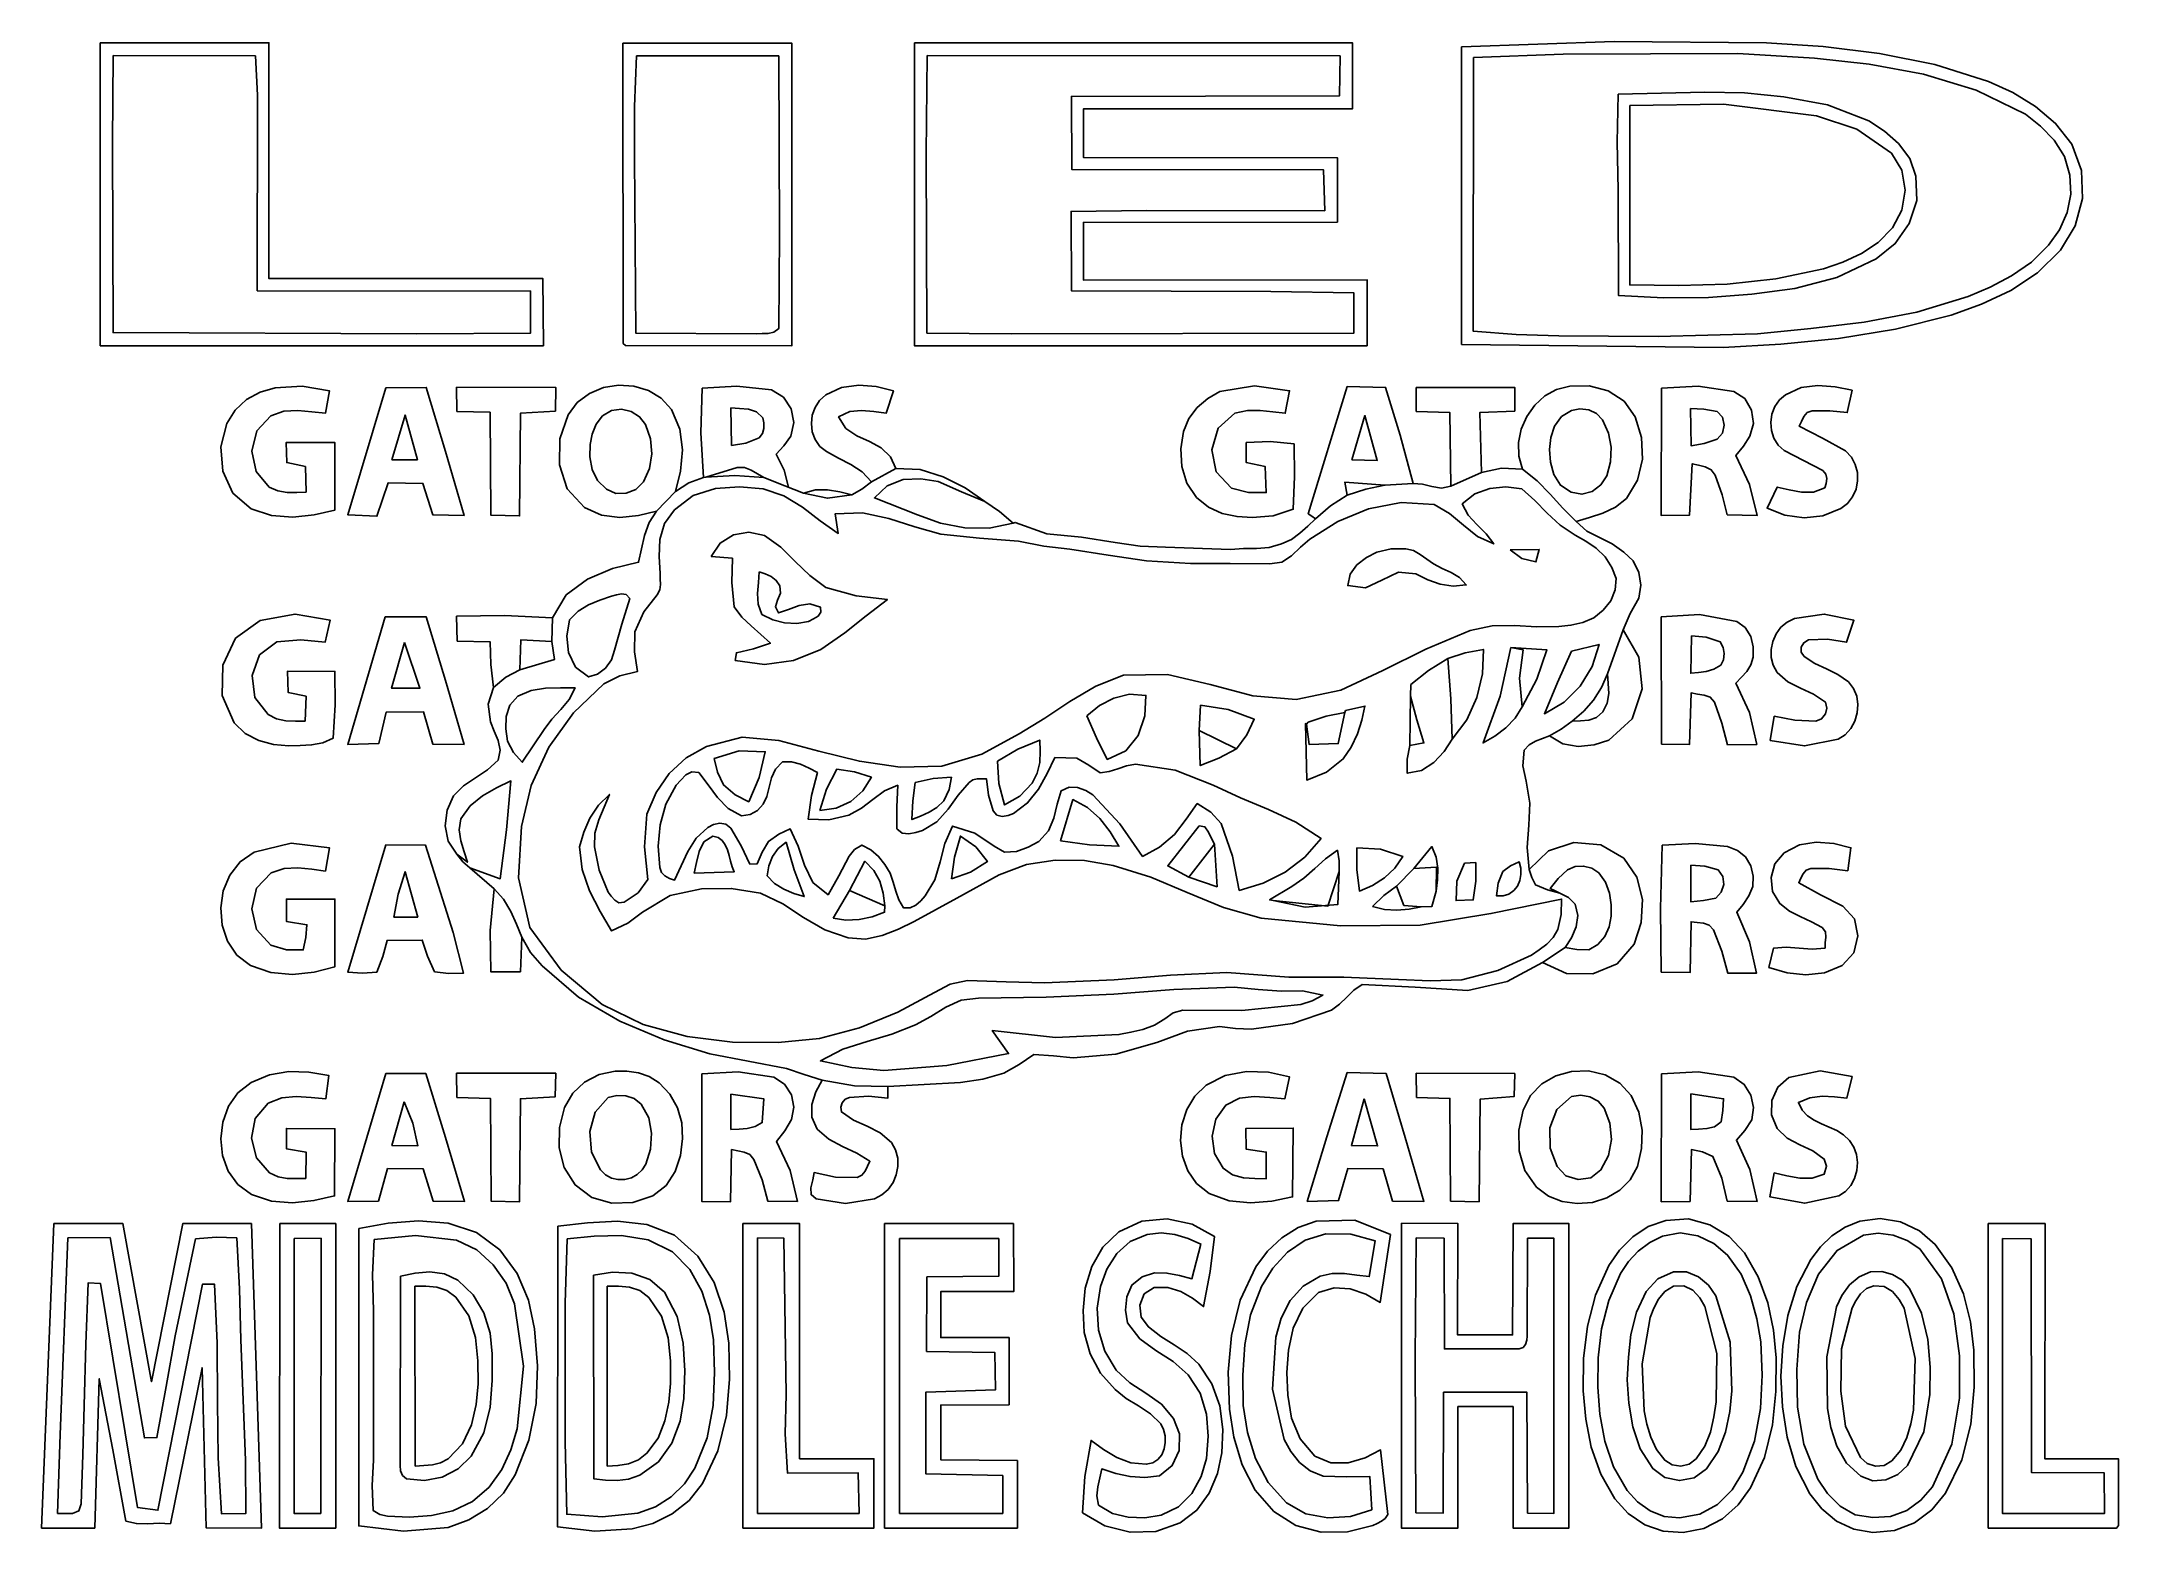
# Model space of a CAD drawing. Header units: millimetres. Extents: x 0.03 to 7.93, y 0.36 to 6.04.
import ezdxf

# ---------------------------------------------------------------- set-up
doc = ezdxf.new("R2010")
doc.units = ezdxf.units.MM

msp = doc.modelspace()

# ---------------------------------------------------------------- linework, layer by layer
for points in [[(0.254178, 6.03196), (0.895833, 6.03196), (0.895833, 5.13471), (1.93892, 5.13471), (1.94026, 4.87918), (0.254178, 4.87918)], [(0.254178, 6.03196), (0.895833, 6.03196), (0.895833, 5.13471), (1.93892, 5.13471), (1.94026, 4.87918), (0.254178, 4.87918)], [(2.24306, 6.03054), (2.88612, 6.03054), (2.88612, 4.87918), (2.25276, 4.88053), (2.24447, 4.88747)], [(2.24306, 6.03054), (2.88612, 6.03054), (2.88612, 4.87918), (2.25276, 4.88053), (2.24447, 4.88747)], [(3.35275, 6.03196), (5.01942, 6.03196), (5.01942, 5.78054), (3.99582, 5.78054), (3.99582, 5.59581), (4.96251, 5.59446), (4.96251, 5.34999), (3.99582, 5.34864), (3.99582, 5.12918), (5.07497, 5.13053), (5.07497, 4.87918), (3.35275, 4.87918)], [(3.35275, 6.03196), (5.01942, 6.03196), (5.01942, 5.78054), (3.99582, 5.78054), (3.99582, 5.59581), (4.96251, 5.59446), (4.96251, 5.34999), (3.99582, 5.34864), (3.99582, 5.12918), (5.07497, 5.13053), (5.07497, 4.87918), (3.35275, 4.87918)], [(5.43474, 6.01665), (6.01525, 6.03683), (6.59581, 6.03196), (6.81076, 6.01758), (7.02479, 5.99169), (7.23546, 5.94917), (7.44026, 5.88471), (7.53212, 5.84272), (7.61893, 5.79031), (7.69553, 5.72537), (7.75694, 5.64583), (7.79417, 5.54579), (7.79736, 5.43924), (7.76958, 5.33529), (7.71386, 5.24306), (7.62668, 5.15739), (7.52496, 5.08979), (7.41385, 5.037), (7.29861, 4.99582), (7.08561, 4.94239), (6.86871, 4.9075), (6.64974, 4.8859), (6.43056, 4.87224), (5.43474, 4.88471)], [(5.43474, 6.01665), (6.01525, 6.03683), (6.59581, 6.03196), (6.81076, 6.01758), (7.02479, 5.99169), (7.23546, 5.94917), (7.44026, 5.88471), (7.53212, 5.84272), (7.61893, 5.79031), (7.69553, 5.72537), (7.75694, 5.64583), (7.79417, 5.54579), (7.79736, 5.43924), (7.76958, 5.33529), (7.71386, 5.24306), (7.62668, 5.15739), (7.52496, 5.08979), (7.41385, 5.037), (7.29861, 4.99582), (7.08561, 4.94239), (6.86871, 4.9075), (6.64974, 4.8859), (6.43056, 4.87224), (5.43474, 4.88471)], [(0.302789, 5.98335), (0.844456, 5.98193), (0.852756, 5.83333), (0.8514, 5.08886), (1.89165, 5.08751), (1.89165, 4.92779), (1.45833, 4.92503), (0.302789, 4.92914), (0.300022, 5.65278)], [(0.302789, 5.98335), (0.844456, 5.98193), (0.852756, 5.83333), (0.8514, 5.08886), (1.89165, 5.08751), (1.89165, 4.92779), (1.45833, 4.92503), (0.302789, 4.92914), (0.300022, 5.65278)], [(2.29443, 5.98193), (2.8361, 5.98193), (2.83886, 5.30556), (2.8361, 4.94444), (2.81793, 4.93126), (2.79617, 4.92643), (2.77279, 4.92572), (2.75, 4.92503), (2.29167, 4.92779), (2.28749, 5.59722), (2.28728, 5.78961)], [(2.29443, 5.98193), (2.8361, 5.98193), (2.83886, 5.30556), (2.8361, 4.94444), (2.81793, 4.93126), (2.79617, 4.92643), (2.77279, 4.92572), (2.75, 4.92503), (2.29167, 4.92779), (2.28749, 5.59722), (2.28728, 5.78961)], [(3.40136, 5.98335), (4.97222, 5.98193), (4.97081, 5.83057), (3.94997, 5.82781), (3.95139, 5.55003), (4.90972, 5.54861), (4.9139, 5.39307), (4.23611, 5.39442), (3.94862, 5.39031), (3.94997, 5.08886), (4.70833, 5.0861), (5.02501, 5.08057), (5.02501, 4.92779), (3.72222, 4.92503), (3.40001, 4.92779), (3.39725, 5.61111)], [(3.40136, 5.98335), (4.97222, 5.98193), (4.97081, 5.83057), (3.94997, 5.82781), (3.95139, 5.55003), (4.90972, 5.54861), (4.9139, 5.39307), (4.23611, 5.39442), (3.94862, 5.39031), (3.94997, 5.08886), (4.70833, 5.0861), (5.02501, 5.08057), (5.02501, 4.92779), (3.72222, 4.92503), (3.40001, 4.92779), (3.39725, 5.61111)], [(5.48058, 5.9764), (5.82086, 5.98888), (6.48611, 5.99164), (6.77778, 5.97364), (6.986, 5.95042), (7.19265, 5.91271), (7.39258, 5.85238), (7.58057, 5.76112), (7.63824, 5.7149), (7.69026, 5.66114), (7.72976, 5.59901), (7.75, 5.52778), (7.75319, 5.45611), (7.73921, 5.38633), (7.71013, 5.32096), (7.66808, 5.26247), (7.60331, 5.19715), (7.52826, 5.14481), (7.44672, 5.10238), (7.36253, 5.06668), (7.16754, 5.00726), (6.9675, 4.96929), (6.7646, 4.94461), (6.56108, 4.92503), (6.18332, 4.91411), (5.80556, 4.91667), (5.64236, 4.92156), (5.47917, 4.93474)], [(5.48058, 5.9764), (5.82086, 5.98888), (6.48611, 5.99164), (6.77778, 5.97364), (6.986, 5.95042), (7.19265, 5.91271), (7.39258, 5.85238), (7.58057, 5.76112), (7.63824, 5.7149), (7.69026, 5.66114), (7.72976, 5.59901), (7.75, 5.52778), (7.75319, 5.45611), (7.73921, 5.38633), (7.71013, 5.32096), (7.66808, 5.26247), (7.60331, 5.19715), (7.52826, 5.14481), (7.44672, 5.10238), (7.36253, 5.06668), (7.16754, 5.00726), (6.9675, 4.96929), (6.7646, 4.94461), (6.56108, 4.92503), (6.18332, 4.91411), (5.80556, 4.91667), (5.64236, 4.92156), (5.47917, 4.93474)], [(6.03054, 5.8361), (6.36111, 5.84446), (6.51161, 5.84115), (6.66114, 5.82639), (6.82758, 5.79568), (6.98469, 5.73469), (7.04394, 5.69575), (7.09825, 5.64865), (7.14057, 5.59218), (7.1639, 5.52501), (7.16699, 5.4324), (7.13872, 5.34446), (7.08518, 5.26801), (7.01247, 5.20975), (6.86307, 5.13851), (6.70361, 5.09706), (6.53922, 5.07519), (6.375, 5.0625), (6.20344, 5.06201), (6.03196, 5.07086), (6.03054, 5.47222), (6.02636, 5.65419)], [(6.03054, 5.8361), (6.36111, 5.84446), (6.51161, 5.84115), (6.66114, 5.82639), (6.82758, 5.79568), (6.98469, 5.73469), (7.04394, 5.69575), (7.09825, 5.64865), (7.14057, 5.59218), (7.1639, 5.52501), (7.16699, 5.4324), (7.13872, 5.34446), (7.08518, 5.26801), (7.01247, 5.20975), (6.86307, 5.13851), (6.70361, 5.09706), (6.53922, 5.07519), (6.375, 5.0625), (6.20344, 5.06201), (6.03196, 5.07086), (6.03054, 5.47222), (6.02636, 5.65419)], [(6.07497, 5.79308), (6.43207, 5.79915), (6.78614, 5.75418), (6.93886, 5.70367), (7.07086, 5.61253), (7.11074, 5.54715), (7.12343, 5.47174), (7.11083, 5.39556), (7.07497, 5.32781), (7.02067, 5.27268), (6.95622, 5.23025), (6.88553, 5.19775), (6.8125, 5.17219), (6.63043, 5.13357), (6.44581, 5.1141), (6.26014, 5.1084), (6.07497, 5.11111)], [(6.07497, 5.79308), (6.43207, 5.79915), (6.78614, 5.75418), (6.93886, 5.70367), (7.07086, 5.61253), (7.11074, 5.54715), (7.12343, 5.47174), (7.11083, 5.39556), (7.07497, 5.32781), (7.02067, 5.27268), (6.95622, 5.23025), (6.88553, 5.19775), (6.8125, 5.17219), (6.63043, 5.13357), (6.44581, 5.1141), (6.26014, 5.1084), (6.07497, 5.11111)], [(0.736111, 4.58333), (0.767253, 4.63433), (0.810601, 4.67432), (0.862468, 4.7029), (0.919433, 4.71946), (1.02289, 4.72537), (1.12641, 4.70833), (1.11111, 4.62224), (1.05881, 4.62815), (1.00537, 4.63303), (0.952692, 4.63004), (0.902778, 4.61253), (0.849556, 4.55518), (0.831218, 4.47868), (0.847276, 4.40142), (0.897244, 4.34169), (0.930067, 4.32676), (0.965278, 4.32107), (1.00152, 4.32081), (1.03749, 4.32221), (1.03472, 4.41943), (0.963867, 4.43474), (0.9611, 4.51112), (1.14724, 4.51112), (1.14724, 4.25418), (1.06798, 4.23535), (0.986436, 4.22711), (0.905436, 4.23351), (0.8278, 4.25836), (0.758356, 4.3189), (0.720432, 4.40213), (0.713271, 4.49468)], [(0.736111, 4.58333), (0.767253, 4.63433), (0.810601, 4.67432), (0.862468, 4.7029), (0.919433, 4.71946), (1.02289, 4.72537), (1.12641, 4.70833), (1.11111, 4.62224), (1.05881, 4.62815), (1.00537, 4.63303), (0.952692, 4.63004), (0.902778, 4.61253), (0.849556, 4.55518), (0.831218, 4.47868), (0.847276, 4.40142), (0.897244, 4.34169), (0.930067, 4.32676), (0.965278, 4.32107), (1.00152, 4.32081), (1.03749, 4.32221), (1.03472, 4.41943), (0.963867, 4.43474), (0.9611, 4.51112), (1.14724, 4.51112), (1.14724, 4.25418), (1.06798, 4.23535), (0.986436, 4.22711), (0.905436, 4.23351), (0.8278, 4.25836), (0.758356, 4.3189), (0.720432, 4.40213), (0.713271, 4.49468)], [(1.34028, 4.71946), (1.49447, 4.72081), (1.56771, 4.47711), (1.63889, 4.23335), (1.51942, 4.23611), (1.48193, 4.35558), (1.34999, 4.35835), (1.30697, 4.23058), (1.19586, 4.23611)], [(1.34028, 4.71946), (1.49447, 4.72081), (1.56771, 4.47711), (1.63889, 4.23335), (1.51942, 4.23611), (1.48193, 4.35558), (1.34999, 4.35835), (1.30697, 4.23058), (1.19586, 4.23611)], [(1.60969, 4.72222), (1.98753, 4.72081), (1.98611, 4.63053), (1.85275, 4.62224), (1.84999, 4.23193), (1.74029, 4.23469), (1.73753, 4.62642), (1.61111, 4.62918)], [(1.60969, 4.72222), (1.98753, 4.72081), (1.98611, 4.63053), (1.85275, 4.62224), (1.84999, 4.23193), (1.74029, 4.23469), (1.73753, 4.62642), (1.61111, 4.62918)], [(2.03472, 4.61664), (2.0695, 4.66368), (2.11546, 4.69824), (2.16894, 4.72026), (2.22651, 4.72954), (2.28472, 4.72592), (2.33996, 4.70925), (2.38883, 4.67942), (2.42779, 4.63612), (2.45925, 4.56233), (2.46924, 4.48318), (2.46229, 4.40272), (2.44303, 4.32497), (2.37082, 4.25), (2.30246, 4.23361), (2.23139, 4.22624), (2.16162, 4.23421), (2.09722, 4.26389), (2.03157, 4.33501), (2.00136, 4.42676), (2.00342, 4.52522)], [(2.03472, 4.61664), (2.0695, 4.66368), (2.11546, 4.69824), (2.16894, 4.72026), (2.22651, 4.72954), (2.28472, 4.72592), (2.33996, 4.70925), (2.38883, 4.67942), (2.42779, 4.63612), (2.45925, 4.56233), (2.46924, 4.48318), (2.46229, 4.40272), (2.44303, 4.32497), (2.37082, 4.25), (2.30246, 4.23361), (2.23139, 4.22624), (2.16162, 4.23421), (2.09722, 4.26389), (2.03157, 4.33501), (2.00136, 4.42676), (2.00342, 4.52522)], [(2.54443, 4.71804), (2.67686, 4.72607), (2.80832, 4.7111), (2.854, 4.68338), (2.88314, 4.63911), (2.89328, 4.58669), (2.88194, 4.53472), (2.85568, 4.49864), (2.82639, 4.46669), (2.85622, 4.40631), (2.87358, 4.34169), (2.85969, 4.34581), (2.77919, 4.37776), (2.75532, 4.3915), (2.73107, 4.40608), (2.70551, 4.41629), (2.67779, 4.41667), (2.55832, 4.37918), (2.55003, 4.37776), (2.53988, 4.54796)], [(2.54443, 4.71804), (2.67686, 4.72607), (2.80832, 4.7111), (2.854, 4.68338), (2.88314, 4.63911), (2.89328, 4.58669), (2.88194, 4.53472), (2.85568, 4.49864), (2.82639, 4.46669), (2.85622, 4.40631), (2.87358, 4.34169), (2.85969, 4.34581), (2.77919, 4.37776), (2.75532, 4.3915), (2.73107, 4.40608), (2.70551, 4.41629), (2.67779, 4.41667), (2.55832, 4.37918), (2.55003, 4.37776), (2.53988, 4.54796)], [(3.01531, 4.69303), (3.07536, 4.72065), (3.14063, 4.72939), (3.20747, 4.72374), (3.27225, 4.70833), (3.24447, 4.62224), (3.19803, 4.62869), (3.15153, 4.63303), (3.10633, 4.62853), (3.06392, 4.60835), (3.09201, 4.56472), (3.13368, 4.53629), (3.18104, 4.51443), (3.2264, 4.49029), (3.2609, 4.4566), (3.28196, 4.41249), (3.18892, 4.36111), (3.15337, 4.39985), (3.11025, 4.42811), (3.06369, 4.45176), (3.01807, 4.4764), (2.99262, 4.49647), (2.97461, 4.52219), (2.96392, 4.55171), (2.96039, 4.58317), (2.96386, 4.61486), (2.97428, 4.64497), (2.99143, 4.6716)], [(3.01531, 4.69303), (3.07536, 4.72065), (3.14063, 4.72939), (3.20747, 4.72374), (3.27225, 4.70833), (3.24447, 4.62224), (3.19803, 4.62869), (3.15153, 4.63303), (3.10633, 4.62853), (3.06392, 4.60835), (3.09201, 4.56472), (3.13368, 4.53629), (3.18104, 4.51443), (3.2264, 4.49029), (3.2609, 4.4566), (3.28196, 4.41249), (3.18892, 4.36111), (3.15337, 4.39985), (3.11025, 4.42811), (3.06369, 4.45176), (3.01807, 4.4764), (2.99262, 4.49647), (2.97461, 4.52219), (2.96392, 4.55171), (2.96039, 4.58317), (2.96386, 4.61486), (2.97428, 4.64497), (2.99143, 4.6716)], [(4.51531, 4.70557), (4.64735, 4.72726), (4.78054, 4.70833), (4.76389, 4.62224), (4.71631, 4.62831), (4.66803, 4.63319), (4.61974, 4.6326), (4.57221, 4.62224), (4.50851, 4.56625), (4.48469, 4.48356), (4.50146, 4.39903), (4.55974, 4.33751), (4.62414, 4.3214), (4.69168, 4.32086), (4.6875, 4.41943), (4.61529, 4.43474), (4.61529, 4.51112), (4.70622, 4.5146), (4.79719, 4.50553), (4.79893, 4.38124), (4.79443, 4.25694), (4.71804, 4.23232), (4.63747, 4.2264), (4.58024, 4.22933), (4.5236, 4.24154), (4.47108, 4.26486), (4.42638, 4.30138), (4.38906, 4.35688), (4.36957, 4.42036), (4.366, 4.48714), (4.37642, 4.55279), (4.39671, 4.60189), (4.4286, 4.64432), (4.46913, 4.67919)], [(4.51531, 4.70557), (4.64735, 4.72726), (4.78054, 4.70833), (4.76389, 4.62224), (4.71631, 4.62831), (4.66803, 4.63319), (4.61974, 4.6326), (4.57221, 4.62224), (4.50851, 4.56625), (4.48469, 4.48356), (4.50146, 4.39903), (4.55974, 4.33751), (4.62414, 4.3214), (4.69168, 4.32086), (4.6875, 4.41943), (4.61529, 4.43474), (4.61529, 4.51112), (4.70622, 4.5146), (4.79719, 4.50553), (4.79893, 4.38124), (4.79443, 4.25694), (4.71804, 4.23232), (4.63747, 4.2264), (4.58024, 4.22933), (4.5236, 4.24154), (4.47108, 4.26486), (4.42638, 4.30138), (4.38906, 4.35688), (4.36957, 4.42036), (4.366, 4.48714), (4.37642, 4.55279), (4.39671, 4.60189), (4.4286, 4.64432), (4.46913, 4.67919)], [(5, 4.72364), (5.14583, 4.72081), (5.20053, 4.53874), (5.25, 4.35558), (5.14307, 4.34864), (4.99029, 4.35969), (5, 4.31108), (4.93593, 4.27067), (4.87918, 4.22081), (4.86529, 4.23058), (4.8514, 4.24029)], [(5, 4.72364), (5.14583, 4.72081), (5.20053, 4.53874), (5.25, 4.35558), (5.14307, 4.34864), (4.99029, 4.35969), (5, 4.31108), (4.93593, 4.27067), (4.87918, 4.22081), (4.86529, 4.23058), (4.8514, 4.24029)], [(5.26247, 4.72081), (5.63747, 4.72081), (5.63747, 4.63053), (5.50418, 4.625), (5.51112, 4.39725), (5.39442, 4.34446), (5.39031, 4.625), (5.26247, 4.62918)], [(5.26247, 4.72081), (5.63747, 4.72081), (5.63747, 4.63053), (5.50418, 4.625), (5.51112, 4.39725), (5.39442, 4.34446), (5.39031, 4.625), (5.26247, 4.62918)], [(5.66667, 4.40972), (5.65261, 4.45947), (5.65147, 4.51118), (5.662, 4.56233), (5.68294, 4.61062), (5.71317, 4.65349), (5.75142, 4.68847), (5.7965, 4.71311), (5.84722, 4.72499), (5.92079, 4.72711), (5.99235, 4.70833), (6.05344, 4.66878), (6.09581, 4.60835), (6.11908, 4.53006), (6.12289, 4.44775), (6.10482, 4.36833), (6.0625, 4.29861), (6.02078, 4.26486), (5.97287, 4.24186), (5.92182, 4.22542), (5.87082, 4.2111), (5.82015, 4.26172), (5.77186, 4.31461), (5.72194, 4.36546)], [(5.66667, 4.40972), (5.65261, 4.45947), (5.65147, 4.51118), (5.662, 4.56233), (5.68294, 4.61062), (5.71317, 4.65349), (5.75142, 4.68847), (5.7965, 4.71311), (5.84722, 4.72499), (5.92079, 4.72711), (5.99235, 4.70833), (6.05344, 4.66878), (6.09581, 4.60835), (6.11908, 4.53006), (6.12289, 4.44775), (6.10482, 4.36833), (6.0625, 4.29861), (6.02078, 4.26486), (5.97287, 4.24186), (5.92182, 4.22542), (5.87082, 4.2111), (5.82015, 4.26172), (5.77186, 4.31461), (5.72194, 4.36546)], [(6.19586, 4.71804), (6.33485, 4.72537), (6.47081, 4.70557), (6.51297, 4.67811), (6.53836, 4.63471), (6.54525, 4.5841), (6.53196, 4.53472), (6.50711, 4.4969), (6.47917, 4.4611), (6.53087, 4.3514), (6.55974, 4.23335), (6.44586, 4.23611), (6.426, 4.31233), (6.40001, 4.38747), (6.38476, 4.4075), (6.36247, 4.4184), (6.33708, 4.42464), (6.3125, 4.43056), (6.30279, 4.23469), (6.19444, 4.23335)], [(6.19586, 4.71804), (6.33485, 4.72537), (6.47081, 4.70557), (6.51297, 4.67811), (6.53836, 4.63471), (6.54525, 4.5841), (6.53196, 4.53472), (6.50711, 4.4969), (6.47917, 4.4611), (6.53087, 4.3514), (6.55974, 4.23335), (6.44586, 4.23611), (6.426, 4.31233), (6.40001, 4.38747), (6.38476, 4.4075), (6.36247, 4.4184), (6.33708, 4.42464), (6.3125, 4.43056), (6.30279, 4.23469), (6.19444, 4.23335)], [(6.66808, 4.69303), (6.72689, 4.72032), (6.79081, 4.72851), (6.8565, 4.72319), (6.92085, 4.70975), (6.90278, 4.625), (6.8361, 4.63217), (6.76942, 4.63194), (6.75011, 4.62582), (6.73768, 4.61062), (6.72862, 4.59153), (6.71946, 4.57362), (6.80811, 4.528), (6.89583, 4.47917), (6.91818, 4.45594), (6.93321, 4.4279), (6.94114, 4.39697), (6.942, 4.36481), (6.93599, 4.33322), (6.92318, 4.30399), (6.90369, 4.27892), (6.87776, 4.25971), (6.81028, 4.23264), (6.73801, 4.22504), (6.66542, 4.23514), (6.59722, 4.26112), (6.63612, 4.34169), (6.68132, 4.33149), (6.72792, 4.3226), (6.77376, 4.32254), (6.81668, 4.33886), (6.8226, 4.35574), (6.82465, 4.37364), (6.82096, 4.39046), (6.80974, 4.40419), (6.73557, 4.44239), (6.66249, 4.48058), (6.63943, 4.50146), (6.62332, 4.52746), (6.61404, 4.55686), (6.6116, 4.58789), (6.61583, 4.61876), (6.62674, 4.64774), (6.64415, 4.67312)], [(6.66808, 4.69303), (6.72689, 4.72032), (6.79081, 4.72851), (6.8565, 4.72319), (6.92085, 4.70975), (6.90278, 4.625), (6.8361, 4.63217), (6.76942, 4.63194), (6.75011, 4.62582), (6.73768, 4.61062), (6.72862, 4.59153), (6.71946, 4.57362), (6.80811, 4.528), (6.89583, 4.47917), (6.91818, 4.45594), (6.93321, 4.4279), (6.94114, 4.39697), (6.942, 4.36481), (6.93599, 4.33322), (6.92318, 4.30399), (6.90369, 4.27892), (6.87776, 4.25971), (6.81028, 4.23264), (6.73801, 4.22504), (6.66542, 4.23514), (6.59722, 4.26112), (6.63612, 4.34169), (6.68132, 4.33149), (6.72792, 4.3226), (6.77376, 4.32254), (6.81668, 4.33886), (6.8226, 4.35574), (6.82465, 4.37364), (6.82096, 4.39046), (6.80974, 4.40419), (6.73557, 4.44239), (6.66249, 4.48058), (6.63943, 4.50146), (6.62332, 4.52746), (6.61404, 4.55686), (6.6116, 4.58789), (6.61583, 4.61876), (6.62674, 4.64774), (6.64415, 4.67312)], [(1.36388, 4.44586), (1.4139, 4.61529), (1.4611, 4.44586)], [(1.36388, 4.44586), (1.4139, 4.61529), (1.4611, 4.44586)], [(2.19997, 4.63336), (2.23753, 4.63781), (2.27447, 4.62918), (2.30643, 4.60915), (2.32915, 4.57915), (2.34754, 4.52539), (2.3526, 4.46858), (2.34381, 4.4126), (2.32086, 4.36111), (2.29264, 4.33296), (2.25592, 4.31808), (2.21653, 4.31776), (2.18056, 4.33333), (2.14594, 4.3661), (2.12588, 4.40886), (2.11746, 4.4566), (2.11806, 4.50418), (2.12576, 4.54351), (2.14128, 4.58128), (2.16569, 4.61279)], [(2.19997, 4.63336), (2.23753, 4.63781), (2.27447, 4.62918), (2.30643, 4.60915), (2.32915, 4.57915), (2.34754, 4.52539), (2.3526, 4.46858), (2.34381, 4.4126), (2.32086, 4.36111), (2.29264, 4.33296), (2.25592, 4.31808), (2.21653, 4.31776), (2.18056, 4.33333), (2.14594, 4.3661), (2.12588, 4.40886), (2.11746, 4.4566), (2.11806, 4.50418), (2.12576, 4.54351), (2.14128, 4.58128), (2.16569, 4.61279)], [(2.65419, 4.64307), (2.68713, 4.64074), (2.72081, 4.63786), (2.75142, 4.62825), (2.77501, 4.60558), (2.77962, 4.58567), (2.78, 4.56478), (2.77442, 4.54525), (2.76112, 4.52919), (2.71056, 4.5089), (2.65696, 4.5)], [(2.65419, 4.64307), (2.68713, 4.64074), (2.72081, 4.63786), (2.75142, 4.62825), (2.77501, 4.60558), (2.77962, 4.58567), (2.78, 4.56478), (2.77442, 4.54525), (2.76112, 4.52919), (2.71056, 4.5089), (2.65696, 4.5)], [(5.01665, 4.44586), (5.06668, 4.61388), (5.11388, 4.44303)], [(5.01665, 4.44586), (5.06668, 4.61388), (5.11388, 4.44303)], [(5.85275, 4.63336), (5.88542, 4.63906), (5.91851, 4.6351), (5.94824, 4.62125), (5.97081, 4.59722), (5.99408, 4.54725), (6.00412, 4.49311), (6.00168, 4.43788), (5.98753, 4.38471), (5.96506, 4.35037), (5.93192, 4.32536), (5.89258, 4.3144), (5.8514, 4.32221), (5.81142, 4.34879), (5.78592, 4.38889), (5.77262, 4.43631), (5.76942, 4.48469), (5.77403, 4.52968), (5.78868, 4.57314), (5.81451, 4.6096)], [(5.85275, 4.63336), (5.88542, 4.63906), (5.91851, 4.6351), (5.94824, 4.62125), (5.97081, 4.59722), (5.99408, 4.54725), (6.00412, 4.49311), (6.00168, 4.43788), (5.98753, 4.38471), (5.96506, 4.35037), (5.93192, 4.32536), (5.89258, 4.3144), (5.8514, 4.32221), (5.81142, 4.34879), (5.78592, 4.38889), (5.77262, 4.43631), (5.76942, 4.48469), (5.77403, 4.52968), (5.78868, 4.57314), (5.81451, 4.6096)], [(6.30556, 4.64031), (6.35622, 4.6384), (6.40696, 4.62918), (6.42785, 4.60704), (6.43451, 4.57693), (6.4274, 4.5466), (6.40696, 4.5236), (6.35867, 4.50749), (6.30832, 4.49858)], [(6.30556, 4.64031), (6.35622, 4.6384), (6.40696, 4.62918), (6.42785, 4.60704), (6.43451, 4.57693), (6.4274, 4.5466), (6.40696, 4.5236), (6.35867, 4.50749), (6.30832, 4.49858)], [(3.18892, 4.36111), (3.28196, 4.41249), (3.37414, 4.40821), (3.46229, 4.38113), (3.54503, 4.33811), (3.62082, 4.28614), (3.53142, 4.32383), (3.44303, 4.36253), (3.37674, 4.37349), (3.30951, 4.36979), (3.24826, 4.3469), (3.19997, 4.30003), (3.36388, 4.23611), (3.45156, 4.20458), (3.54372, 4.18679), (3.63688, 4.18571), (3.72775, 4.20415), (3.73611, 4.20692), (3.85693, 4.1639), (3.98779, 4.15088), (4.11664, 4.13053), (4.21197, 4.11632), (4.30832, 4.11253), (4.55556, 4.10417), (4.60428, 4.10726), (4.65381, 4.10786), (4.70281, 4.11182), (4.75, 4.125), (4.78694, 4.14236), (4.81976, 4.16564), (4.84999, 4.1926), (4.87918, 4.22081), (4.93593, 4.27067), (5, 4.31108), (5.07047, 4.33356), (5.14307, 4.34864), (5.25, 4.35558), (5.28618, 4.35211), (5.32221, 4.34326), (5.35818, 4.33783), (5.39442, 4.34446), (5.51112, 4.39725), (5.58729, 4.41342), (5.66667, 4.40972), (5.72194, 4.36546), (5.77186, 4.31461), (5.82015, 4.26172), (5.87082, 4.2111), (5.91114, 4.17437), (5.95921, 4.14914), (6.00851, 4.12582), (6.05279, 4.09446), (6.08838, 4.06033), (6.10986, 4.01687), (6.11703, 3.96847), (6.10969, 3.91943), (6.07671, 3.86062), (6.05003, 3.79861), (5.99029, 3.63053), (5.96744, 3.57856), (5.93696, 3.53108), (5.89947, 3.48861), (5.85558, 3.45139), (5.81401, 3.41982), (5.76942, 3.39442), (5.74274, 3.38504), (5.71631, 3.37517), (5.69243, 3.36143), (5.67361, 3.34028), (5.66818, 3.28125), (5.68056, 3.22222), (5.69439, 3.13906), (5.69026, 3.05474), (5.68403, 2.97011), (5.69168, 2.88612), (5.70204, 2.85644), (5.71669, 2.82781), (5.76144, 2.80871), (5.80832, 2.79585), (5.84164, 2.77974), (5.86664, 2.75418), (5.87739, 2.71143), (5.87131, 2.66808), (5.85351, 2.62685), (5.82915, 2.59028), (5.74306, 2.53196), (5.60796, 2.46044), (5.45833, 2.42638), (5.25765, 2.43858), (5.05697, 2.44862), (5.02501, 2.42757), (4.99756, 2.4011), (4.9706, 2.37403), (4.94026, 2.3514), (4.79161, 2.30072), (4.63471, 2.27919), (4.57428, 2.28147), (4.51389, 2.2889), (4.39128, 2.27192), (4.27501, 2.22775), (4.11908, 2.18403), (3.95692, 2.16943), (3.88194, 2.17779), (3.80697, 2.18197), (3.75103, 2.14501), (3.69303, 2.11111), (3.61247, 2.08806), (3.52778, 2.07639), (3.25142, 2.06108), (3.12478, 2.06304), (3.00142, 2.08475), (2.93278, 2.10644), (2.86529, 2.12918), (2.71946, 2.1575), (2.57362, 2.18474), (2.39979, 2.23882), (2.2309, 2.30886), (2.07394, 2.40056), (1.93608, 2.51942), (1.89199, 2.57069), (1.85835, 2.62918), (1.83789, 2.67817), (1.81597, 2.72711), (1.78879, 2.77294), (1.75276, 2.8125), (1.66114, 2.89307), (1.77636, 2.8514), (1.80067, 3.03754), (1.81668, 3.22364), (1.7621, 3.197), (1.7085, 3.16656), (1.66135, 3.12853), (1.62642, 3.07915), (1.62011, 3.03733), (1.62636, 2.9955), (1.63883, 2.95421), (1.65136, 2.9139), (1.61111, 2.94444), (1.57785, 2.99442), (1.56629, 3.05246), (1.574, 3.11203), (1.59864, 3.16667), (1.63678, 3.20497), (1.68229, 3.23529), (1.72831, 3.26535), (1.76807, 3.30279), (1.77653, 3.34006), (1.76856, 3.37674), (1.75299, 3.41297), (1.73887, 3.44862), (1.73085, 3.51497), (1.75, 3.57915), (1.79758, 3.61774), (1.8514, 3.64583), (1.98335, 3.68608), (1.97222, 3.75418), (1.97499, 3.84446), (2.02756, 3.93137), (2.10813, 3.99169), (2.2041, 4.03119), (2.30279, 4.05556), (2.31338, 4.1065), (2.32531, 4.1575), (2.34299, 4.20617), (2.37082, 4.25), (2.44303, 4.32497), (2.49337, 4.35764), (2.55003, 4.37776), (2.55832, 4.37918), (2.66872, 4.38579), (2.77919, 4.37776), (2.85969, 4.34581), (2.93056, 4.31803), (3.02115, 4.29915), (3.11388, 4.3125), (3.15294, 4.33421)], [(3.18892, 4.36111), (3.28196, 4.41249), (3.37414, 4.40821), (3.46229, 4.38113), (3.54503, 4.33811), (3.62082, 4.28614), (3.53142, 4.32383), (3.44303, 4.36253), (3.37674, 4.37349), (3.30951, 4.36979), (3.24826, 4.3469), (3.19997, 4.30003), (3.36388, 4.23611), (3.45156, 4.20458), (3.54372, 4.18679), (3.63688, 4.18571), (3.72775, 4.20415), (3.73611, 4.20692), (3.85693, 4.1639), (3.98779, 4.15088), (4.11664, 4.13053), (4.21197, 4.11632), (4.30832, 4.11253), (4.55556, 4.10417), (4.60428, 4.10726), (4.65381, 4.10786), (4.70281, 4.11182), (4.75, 4.125), (4.78694, 4.14236), (4.81976, 4.16564), (4.84999, 4.1926), (4.87918, 4.22081), (4.93593, 4.27067), (5, 4.31108), (5.07047, 4.33356), (5.14307, 4.34864), (5.25, 4.35558), (5.28618, 4.35211), (5.32221, 4.34326), (5.35818, 4.33783), (5.39442, 4.34446), (5.51112, 4.39725), (5.58729, 4.41342), (5.66667, 4.40972), (5.72194, 4.36546), (5.77186, 4.31461), (5.82015, 4.26172), (5.87082, 4.2111), (5.91114, 4.17437), (5.95921, 4.14914), (6.00851, 4.12582), (6.05279, 4.09446), (6.08838, 4.06033), (6.10986, 4.01687), (6.11703, 3.96847), (6.10969, 3.91943), (6.07671, 3.86062), (6.05003, 3.79861), (5.99029, 3.63053), (5.96744, 3.57856), (5.93696, 3.53108), (5.89947, 3.48861), (5.85558, 3.45139), (5.81401, 3.41982), (5.76942, 3.39442), (5.74274, 3.38504), (5.71631, 3.37517), (5.69243, 3.36143), (5.67361, 3.34028), (5.66818, 3.28125), (5.68056, 3.22222), (5.69439, 3.13906), (5.69026, 3.05474), (5.68403, 2.97011), (5.69168, 2.88612), (5.70204, 2.85644), (5.71669, 2.82781), (5.76144, 2.80871), (5.80832, 2.79585), (5.84164, 2.77974), (5.86664, 2.75418), (5.87739, 2.71143), (5.87131, 2.66808), (5.85351, 2.62685), (5.82915, 2.59028), (5.74306, 2.53196), (5.60796, 2.46044), (5.45833, 2.42638), (5.25765, 2.43858), (5.05697, 2.44862), (5.02501, 2.42757), (4.99756, 2.4011), (4.9706, 2.37403), (4.94026, 2.3514), (4.79161, 2.30072), (4.63471, 2.27919), (4.57428, 2.28147), (4.51389, 2.2889), (4.39128, 2.27192), (4.27501, 2.22775), (4.11908, 2.18403), (3.95692, 2.16943), (3.88194, 2.17779), (3.80697, 2.18197), (3.75103, 2.14501), (3.69303, 2.11111), (3.61247, 2.08806), (3.52778, 2.07639), (3.25142, 2.06108), (3.12478, 2.06304), (3.00142, 2.08475), (2.93278, 2.10644), (2.86529, 2.12918), (2.71946, 2.1575), (2.57362, 2.18474), (2.39979, 2.23882), (2.2309, 2.30886), (2.07394, 2.40056), (1.93608, 2.51942), (1.89199, 2.57069), (1.85835, 2.62918), (1.83789, 2.67817), (1.81597, 2.72711), (1.78879, 2.77294), (1.75276, 2.8125), (1.66114, 2.89307), (1.77636, 2.8514), (1.80067, 3.03754), (1.81668, 3.22364), (1.7621, 3.197), (1.7085, 3.16656), (1.66135, 3.12853), (1.62642, 3.07915), (1.62011, 3.03733), (1.62636, 2.9955), (1.63883, 2.95421), (1.65136, 2.9139), (1.61111, 2.94444), (1.57785, 2.99442), (1.56629, 3.05246), (1.574, 3.11203), (1.59864, 3.16667), (1.63678, 3.20497), (1.68229, 3.23529), (1.72831, 3.26535), (1.76807, 3.30279), (1.77653, 3.34006), (1.76856, 3.37674), (1.75299, 3.41297), (1.73887, 3.44862), (1.73085, 3.51497), (1.75, 3.57915), (1.79758, 3.61774), (1.8514, 3.64583), (1.98335, 3.68608), (1.97222, 3.75418), (1.97499, 3.84446), (2.02756, 3.93137), (2.10813, 3.99169), (2.2041, 4.03119), (2.30279, 4.05556), (2.31338, 4.1065), (2.32531, 4.1575), (2.34299, 4.20617), (2.37082, 4.25), (2.44303, 4.32497), (2.49337, 4.35764), (2.55003, 4.37776), (2.55832, 4.37918), (2.66872, 4.38579), (2.77919, 4.37776), (2.85969, 4.34581), (2.93056, 4.31803), (3.02115, 4.29915), (3.11388, 4.3125), (3.15294, 4.33421)], [(2.55832, 4.37918), (2.67779, 4.41667), (2.70551, 4.41629), (2.73107, 4.40608), (2.75532, 4.3915), (2.77919, 4.37776), (2.66872, 4.38579)], [(2.55832, 4.37918), (2.67779, 4.41667), (2.70551, 4.41629), (2.73107, 4.40608), (2.75532, 4.3915), (2.77919, 4.37776), (2.66872, 4.38579)], [(3.19997, 4.30003), (3.24826, 4.3469), (3.30951, 4.36979), (3.37674, 4.37349), (3.44303, 4.36253), (3.53142, 4.32383), (3.62082, 4.28614), (3.67638, 4.24881), (3.72775, 4.20415), (3.63688, 4.18571), (3.54372, 4.18679), (3.45156, 4.20458), (3.36388, 4.23611)], [(3.19997, 4.30003), (3.24826, 4.3469), (3.30951, 4.36979), (3.37674, 4.37349), (3.44303, 4.36253), (3.53142, 4.32383), (3.62082, 4.28614), (3.67638, 4.24881), (3.72775, 4.20415), (3.63688, 4.18571), (3.54372, 4.18679), (3.45156, 4.20458), (3.36388, 4.23611)], [(4.99029, 4.35969), (5.14307, 4.34864), (5.07047, 4.33356), (5, 4.31108)], [(4.99029, 4.35969), (5.14307, 4.34864), (5.07047, 4.33356), (5, 4.31108)], [(2.43892, 4.25553), (2.51096, 4.30957), (2.59565, 4.33632), (2.68631, 4.3425), (2.77636, 4.33475), (2.85585, 4.30826), (2.92671, 4.2646), (2.99393, 4.21365), (3.0625, 4.16525), (3.05138, 4.24029), (3.15451, 4.24317), (3.25467, 4.22174), (3.35351, 4.19011), (3.45281, 4.16249), (3.60015, 4.14671), (3.74858, 4.13612), (3.84543, 4.11615), (3.94444, 4.10558), (4.08974, 4.08231), (4.23611, 4.06108), (4.40278, 4.05138), (4.55414, 4.05024), (4.70557, 4.05003), (4.75049, 4.05578), (4.78797, 4.0804), (4.8221, 4.11312), (4.85693, 4.14307), (4.96354, 4.21056), (5.08074, 4.25906), (5.20437, 4.28256), (5.33057, 4.27501), (5.38932, 4.24143), (5.44162, 4.19689), (5.49501, 4.15392), (5.55697, 4.125), (5.5281, 4.16396), (5.493, 4.19879), (5.46001, 4.23497), (5.4375, 4.27778), (5.48475, 4.3156), (5.54183, 4.33649), (5.60331, 4.34224), (5.6639, 4.33475), (5.71392, 4.29042), (5.76107, 4.2424), (5.81033, 4.19646), (5.86664, 4.15831), (5.9081, 4.1359), (5.94721, 4.10921), (5.98107, 4.0765), (6.00694, 4.03614), (6.02262, 3.99414), (6.01997, 3.95019), (6.00244, 3.90858), (5.97364, 3.87358), (5.93815, 3.84451), (5.89632, 3.82622), (5.85113, 3.81603), (5.80556, 3.81108), (5.72076, 3.81011), (5.63574, 3.81446), (5.55122, 3.81332), (5.46804, 3.79585), (5.29926, 3.72467), (5.13471, 3.64307), (4.97586, 3.56944), (4.80556, 3.53331), (4.63981, 3.54731), (4.4776, 3.59082), (4.31511, 3.62885), (4.1486, 3.62642), (4.04258, 3.5841), (3.94422, 3.5261), (3.84879, 3.46235), (3.75142, 3.40278), (3.60938, 3.3259), (3.45692, 3.27919), (3.29878, 3.2755), (3.14285, 3.29829), (2.98876, 3.33621), (2.8361, 3.37776), (2.69706, 3.38997), (2.56108, 3.35417), (2.48372, 3.31168), (2.41928, 3.25174), (2.36908, 3.17882), (2.33475, 3.09722), (2.32568, 2.97293), (2.33751, 2.84864), (2.30067, 2.79725), (2.24724, 2.76247), (2.22808, 2.75999), (2.21212, 2.76932), (2.19879, 2.78461), (2.1875, 2.80003), (2.15272, 2.88351), (2.13471, 2.97222), (2.13678, 3.02479), (2.15121, 3.07482), (2.1716, 3.12358), (2.19168, 3.17219), (2.14985, 3.13103), (2.11751, 3.08214), (2.09381, 3.02826), (2.07781, 2.97222), (2.08768, 2.88618), (2.11649, 2.80469), (2.15647, 2.72711), (2.19997, 2.65278), (2.2621, 2.68251), (2.31803, 2.72364), (2.42253, 2.78788), (2.54167, 2.8125), (2.65517, 2.81461), (2.76665, 2.79585), (2.85135, 2.75553), (2.93072, 2.70437), (3.01139, 2.65662), (3.09999, 2.62642), (3.16601, 2.62196), (3.23036, 2.63531), (3.29237, 2.65983), (3.3514, 2.68892), (3.51367, 2.77778), (3.67503, 2.86664), (3.77903, 2.90571), (3.88851, 2.92258), (3.99962, 2.92019), (4.10835, 2.90136), (4.2519, 2.85726), (4.39025, 2.79932), (4.5286, 2.7424), (4.67219, 2.70139), (4.9739, 2.67258), (5.27778, 2.67503), (5.5465, 2.71858), (5.81526, 2.7736), (5.81353, 2.71496), (5.80138, 2.65831), (5.78299, 2.62793), (5.75868, 2.60243), (5.73068, 2.58062), (5.70139, 2.56108), (5.57292, 2.50196), (5.43608, 2.46669), (5.31526, 2.46272), (5.19444, 2.46804), (4.98611, 2.47694), (4.77778, 2.4764), (4.65972, 2.48594), (4.54167, 2.49447), (4.32704, 2.48421), (4.11253, 2.46669), (3.84722, 2.45557), (3.70117, 2.45871), (3.55414, 2.46386), (3.48904, 2.44988), (3.42914, 2.41808), (3.28971, 2.34403), (3.14318, 2.28386), (2.99067, 2.24328), (2.83333, 2.22775), (2.65994, 2.22906), (2.48714, 2.25054), (2.32004, 2.29676), (2.1639, 2.37224), (2.00863, 2.50315), (1.88889, 2.66525), (1.84526, 2.85504), (1.85693, 3.05003), (1.89442, 3.20594), (1.96126, 3.35172), (2.05442, 3.48242), (2.17085, 3.59304), (2.23156, 3.62294), (2.29861, 3.64031), (2.28749, 3.71528), (2.2889, 3.79025), (2.32286, 3.86632), (2.37358, 3.93197), (2.3839, 3.95025), (2.38644, 3.97071), (2.38531, 3.99192), (2.38471, 4.01247), (2.38124, 4.07704), (2.38417, 4.14236), (2.40093, 4.2035)], [(2.43892, 4.25553), (2.51096, 4.30957), (2.59565, 4.33632), (2.68631, 4.3425), (2.77636, 4.33475), (2.85585, 4.30826), (2.92671, 4.2646), (2.99393, 4.21365), (3.0625, 4.16525), (3.05138, 4.24029), (3.15451, 4.24317), (3.25467, 4.22174), (3.35351, 4.19011), (3.45281, 4.16249), (3.60015, 4.14671), (3.74858, 4.13612), (3.84543, 4.11615), (3.94444, 4.10558), (4.08974, 4.08231), (4.23611, 4.06108), (4.40278, 4.05138), (4.55414, 4.05024), (4.70557, 4.05003), (4.75049, 4.05578), (4.78797, 4.0804), (4.8221, 4.11312), (4.85693, 4.14307), (4.96354, 4.21056), (5.08074, 4.25906), (5.20437, 4.28256), (5.33057, 4.27501), (5.38932, 4.24143), (5.44162, 4.19689), (5.49501, 4.15392), (5.55697, 4.125), (5.5281, 4.16396), (5.493, 4.19879), (5.46001, 4.23497), (5.4375, 4.27778), (5.48475, 4.3156), (5.54183, 4.33649), (5.60331, 4.34224), (5.6639, 4.33475), (5.71392, 4.29042), (5.76107, 4.2424), (5.81033, 4.19646), (5.86664, 4.15831), (5.9081, 4.1359), (5.94721, 4.10921), (5.98107, 4.0765), (6.00694, 4.03614), (6.02262, 3.99414), (6.01997, 3.95019), (6.00244, 3.90858), (5.97364, 3.87358), (5.93815, 3.84451), (5.89632, 3.82622), (5.85113, 3.81603), (5.80556, 3.81108), (5.72076, 3.81011), (5.63574, 3.81446), (5.55122, 3.81332), (5.46804, 3.79585), (5.29926, 3.72467), (5.13471, 3.64307), (4.97586, 3.56944), (4.80556, 3.53331), (4.63981, 3.54731), (4.4776, 3.59082), (4.31511, 3.62885), (4.1486, 3.62642), (4.04258, 3.5841), (3.94422, 3.5261), (3.84879, 3.46235), (3.75142, 3.40278), (3.60938, 3.3259), (3.45692, 3.27919), (3.29878, 3.2755), (3.14285, 3.29829), (2.98876, 3.33621), (2.8361, 3.37776), (2.69706, 3.38997), (2.56108, 3.35417), (2.48372, 3.31168), (2.41928, 3.25174), (2.36908, 3.17882), (2.33475, 3.09722), (2.32568, 2.97293), (2.33751, 2.84864), (2.30067, 2.79725), (2.24724, 2.76247), (2.22808, 2.75999), (2.21212, 2.76932), (2.19879, 2.78461), (2.1875, 2.80003), (2.15272, 2.88351), (2.13471, 2.97222), (2.13678, 3.02479), (2.15121, 3.07482), (2.1716, 3.12358), (2.19168, 3.17219), (2.14985, 3.13103), (2.11751, 3.08214), (2.09381, 3.02826), (2.07781, 2.97222), (2.08768, 2.88618), (2.11649, 2.80469), (2.15647, 2.72711), (2.19997, 2.65278), (2.2621, 2.68251), (2.31803, 2.72364), (2.42253, 2.78788), (2.54167, 2.8125), (2.65517, 2.81461), (2.76665, 2.79585), (2.85135, 2.75553), (2.93072, 2.70437), (3.01139, 2.65662), (3.09999, 2.62642), (3.16601, 2.62196), (3.23036, 2.63531), (3.29237, 2.65983), (3.3514, 2.68892), (3.51367, 2.77778), (3.67503, 2.86664), (3.77903, 2.90571), (3.88851, 2.92258), (3.99962, 2.92019), (4.10835, 2.90136), (4.2519, 2.85726), (4.39025, 2.79932), (4.5286, 2.7424), (4.67219, 2.70139), (4.9739, 2.67258), (5.27778, 2.67503), (5.5465, 2.71858), (5.81526, 2.7736), (5.81353, 2.71496), (5.80138, 2.65831), (5.78299, 2.62793), (5.75868, 2.60243), (5.73068, 2.58062), (5.70139, 2.56108), (5.57292, 2.50196), (5.43608, 2.46669), (5.31526, 2.46272), (5.19444, 2.46804), (4.98611, 2.47694), (4.77778, 2.4764), (4.65972, 2.48594), (4.54167, 2.49447), (4.32704, 2.48421), (4.11253, 2.46669), (3.84722, 2.45557), (3.70117, 2.45871), (3.55414, 2.46386), (3.48904, 2.44988), (3.42914, 2.41808), (3.28971, 2.34403), (3.14318, 2.28386), (2.99067, 2.24328), (2.83333, 2.22775), (2.65994, 2.22906), (2.48714, 2.25054), (2.32004, 2.29676), (2.1639, 2.37224), (2.00863, 2.50315), (1.88889, 2.66525), (1.84526, 2.85504), (1.85693, 3.05003), (1.89442, 3.20594), (1.96126, 3.35172), (2.05442, 3.48242), (2.17085, 3.59304), (2.23156, 3.62294), (2.29861, 3.64031), (2.28749, 3.71528), (2.2889, 3.79025), (2.32286, 3.86632), (2.37358, 3.93197), (2.3839, 3.95025), (2.38644, 3.97071), (2.38531, 3.99192), (2.38471, 4.01247), (2.38124, 4.07704), (2.38417, 4.14236), (2.40093, 4.2035)], [(2.93056, 4.31803), (2.97597, 4.33106), (3.02219, 4.33143), (3.06842, 4.32374), (3.11388, 4.3125), (3.02115, 4.29915)], [(2.93056, 4.31803), (2.97597, 4.33106), (3.02219, 4.33143), (3.06842, 4.32374), (3.11388, 4.3125), (3.02115, 4.29915)], [(2.57915, 4.07781), (2.61317, 4.12825), (2.66385, 4.15956), (2.72287, 4.16982), (2.78196, 4.15696), (2.84397, 4.11231), (2.89908, 4.05886), (2.954, 4.00521), (3.01531, 3.95975), (3.13053, 3.92746), (3.25, 3.9139), (3.16872, 3.85124), (3.08751, 3.78749), (2.99636, 3.72299), (2.89214, 3.68164), (2.78142, 3.66683), (2.67085, 3.68197), (2.67503, 3.7111), (2.74007, 3.72553), (2.80414, 3.74724), (2.76839, 3.78087), (2.73068, 3.81304), (2.69536, 3.84706), (2.66667, 3.88612), (2.65744, 3.97797), (2.65972, 4.07086)], [(2.57915, 4.07781), (2.61317, 4.12825), (2.66385, 4.15956), (2.72287, 4.16982), (2.78196, 4.15696), (2.84397, 4.11231), (2.89908, 4.05886), (2.954, 4.00521), (3.01531, 3.95975), (3.13053, 3.92746), (3.25, 3.9139), (3.16872, 3.85124), (3.08751, 3.78749), (2.99636, 3.72299), (2.89214, 3.68164), (2.78142, 3.66683), (2.67085, 3.68197), (2.67503, 3.7111), (2.74007, 3.72553), (2.80414, 3.74724), (2.76839, 3.78087), (2.73068, 3.81304), (2.69536, 3.84706), (2.66667, 3.88612), (2.65744, 3.97797), (2.65972, 4.07086)], [(5.11253, 4.09446), (5.16683, 4.10699), (5.22222, 4.10693), (5.25142, 4.09961), (5.27761, 4.08475), (5.30246, 4.06674), (5.32781, 4.05003), (5.3604, 4.03119), (5.39497, 4.016), (5.42719, 3.99767), (5.45281, 3.96946), (5.40229, 3.96485), (5.35331, 3.97206), (5.3061, 3.98839), (5.26112, 4.01112), (5.19456, 4.01768), (5.13172, 3.98736), (5.06868, 3.95785), (5.00142, 3.96669), (5.01074, 4.01069), (5.03662, 4.04568), (5.07264, 4.07314)], [(5.11253, 4.09446), (5.16683, 4.10699), (5.22222, 4.10693), (5.25142, 4.09961), (5.27761, 4.08475), (5.30246, 4.06674), (5.32781, 4.05003), (5.3604, 4.03119), (5.39497, 4.016), (5.42719, 3.99767), (5.45281, 3.96946), (5.40229, 3.96485), (5.35331, 3.97206), (5.3061, 3.98839), (5.26112, 4.01112), (5.19456, 4.01768), (5.13172, 3.98736), (5.06868, 3.95785), (5.00142, 3.96669), (5.01074, 4.01069), (5.03662, 4.04568), (5.07264, 4.07314)], [(5.61947, 4.10275), (5.73058, 4.10417), (5.71804, 4.05697), (5.66351, 4.06944)], [(5.61947, 4.10275), (5.73058, 4.10417), (5.71804, 4.05697), (5.66351, 4.06944)], [(2.76112, 4.01942), (2.78461, 4.01101), (2.80746, 4.00071), (2.82693, 3.98628), (2.84028, 3.96528), (2.84272, 3.93853), (2.83176, 3.91129), (2.82368, 3.88542), (2.83475, 3.86253), (2.87375, 3.87597), (2.91351, 3.89085), (2.95383, 3.89708), (2.99447, 3.88471), (2.99685, 3.86556), (2.98574, 3.85092), (2.96783, 3.83963), (2.94997, 3.83057), (2.90479, 3.82243), (2.85851, 3.82449), (2.81347, 3.83626), (2.77225, 3.85693), (2.75819, 3.89546), (2.75569, 3.93664), (2.75874, 3.97862)], [(2.76112, 4.01942), (2.78461, 4.01101), (2.80746, 4.00071), (2.82693, 3.98628), (2.84028, 3.96528), (2.84272, 3.93853), (2.83176, 3.91129), (2.82368, 3.88542), (2.83475, 3.86253), (2.87375, 3.87597), (2.91351, 3.89085), (2.95383, 3.89708), (2.99447, 3.88471), (2.99685, 3.86556), (2.98574, 3.85092), (2.96783, 3.83963), (2.94997, 3.83057), (2.90479, 3.82243), (2.85851, 3.82449), (2.81347, 3.83626), (2.77225, 3.85693), (2.75819, 3.89546), (2.75569, 3.93664), (2.75874, 3.97862)], [(2.19997, 3.92638), (2.21864, 3.93158), (2.23785, 3.93528), (2.25543, 3.93246), (2.26942, 3.91808), (2.23921, 3.81999), (2.2111, 3.72081), (2.19937, 3.68451), (2.17686, 3.653), (2.14681, 3.63004), (2.11253, 3.61947), (2.06272, 3.65663), (2.03624, 3.71164), (2.02983, 3.77474), (2.04025, 3.8361), (2.07281, 3.86936), (2.11231, 3.89378), (2.15565, 3.91189)], [(2.19997, 3.92638), (2.21864, 3.93158), (2.23785, 3.93528), (2.25543, 3.93246), (2.26942, 3.91808), (2.23921, 3.81999), (2.2111, 3.72081), (2.19937, 3.68451), (2.17686, 3.653), (2.14681, 3.63004), (2.11253, 3.61947), (2.06272, 3.65663), (2.03624, 3.71164), (2.02983, 3.77474), (2.04025, 3.8361), (2.07281, 3.86936), (2.11231, 3.89378), (2.15565, 3.91189)], [(0.862522, 3.83333), (0.995281, 3.85801), (1.12918, 3.83475), (1.1097, 3.75142), (1.01752, 3.76042), (0.926378, 3.75276), (0.860406, 3.70281), (0.832086, 3.62451), (0.842557, 3.54129), (0.893067, 3.4764), (0.925293, 3.45942), (0.960558, 3.45193), (0.997125, 3.45042), (1.03331, 3.45139), (1.03749, 3.54585), (0.969456, 3.55974), (0.966689, 3.64165), (1.14724, 3.64031), (1.14844, 3.51269), (1.1403, 3.38612), (1.10069, 3.36893), (1.05832, 3.36062), (1.01487, 3.35781), (0.972222, 3.35693), (0.913683, 3.36187), (0.857096, 3.37728), (0.80599, 3.4044), (0.763889, 3.44444), (0.717393, 3.54839), (0.719943, 3.66342), (0.769151, 3.76617)], [(0.862522, 3.83333), (0.995281, 3.85801), (1.12918, 3.83475), (1.1097, 3.75142), (1.01752, 3.76042), (0.926378, 3.75276), (0.860406, 3.70281), (0.832086, 3.62451), (0.842557, 3.54129), (0.893067, 3.4764), (0.925293, 3.45942), (0.960558, 3.45193), (0.997125, 3.45042), (1.03331, 3.45139), (1.03749, 3.54585), (0.969456, 3.55974), (0.966689, 3.64165), (1.14724, 3.64031), (1.14844, 3.51269), (1.1403, 3.38612), (1.10069, 3.36893), (1.05832, 3.36062), (1.01487, 3.35781), (0.972222, 3.35693), (0.913683, 3.36187), (0.857096, 3.37728), (0.80599, 3.4044), (0.763889, 3.44444), (0.717393, 3.54839), (0.719943, 3.66342), (0.769151, 3.76617)], [(1.33887, 3.84722), (1.49447, 3.84722), (1.56819, 3.60542), (1.63889, 3.36253), (1.51942, 3.36388), (1.48469, 3.48611), (1.34169, 3.48469), (1.31391, 3.36529), (1.19586, 3.36253)], [(1.33887, 3.84722), (1.49447, 3.84722), (1.56819, 3.60542), (1.63889, 3.36253), (1.51942, 3.36388), (1.48469, 3.48611), (1.34169, 3.48469), (1.31391, 3.36529), (1.19586, 3.36253)], [(1.60969, 3.84999), (1.79232, 3.85351), (1.97499, 3.84446), (1.97222, 3.75418), (1.85417, 3.75971), (1.8514, 3.64583), (1.79758, 3.61774), (1.75, 3.57915), (1.74061, 3.66596), (1.73753, 3.75276), (1.61253, 3.75553)], [(1.60969, 3.84999), (1.79232, 3.85351), (1.97499, 3.84446), (1.97222, 3.75418), (1.85417, 3.75971), (1.8514, 3.64583), (1.79758, 3.61774), (1.75, 3.57915), (1.74061, 3.66596), (1.73753, 3.75276), (1.61253, 3.75553)], [(6.05003, 3.79861), (6.10986, 3.69499), (6.12185, 3.57379), (6.08436, 3.46018), (5.99582, 3.37918), (5.93913, 3.36029), (5.87896, 3.354), (5.82058, 3.36415), (5.76942, 3.39442), (5.81401, 3.41982), (5.85558, 3.45139), (5.88704, 3.45199), (5.91911, 3.45469), (5.94851, 3.46451), (5.97222, 3.48611), (5.98947, 3.51964), (5.99474, 3.55626), (5.99328, 3.59397), (5.99029, 3.63053)], [(6.05003, 3.79861), (6.10986, 3.69499), (6.12185, 3.57379), (6.08436, 3.46018), (5.99582, 3.37918), (5.93913, 3.36029), (5.87896, 3.354), (5.82058, 3.36415), (5.76942, 3.39442), (5.81401, 3.41982), (5.85558, 3.45139), (5.88704, 3.45199), (5.91911, 3.45469), (5.94851, 3.46451), (5.97222, 3.48611), (5.98947, 3.51964), (5.99474, 3.55626), (5.99328, 3.59397), (5.99029, 3.63053)], [(6.19444, 3.84722), (6.34022, 3.85661), (6.48193, 3.83057), (6.51471, 3.80718), (6.53504, 3.77344), (6.54443, 3.73426), (6.54443, 3.69444), (6.53614, 3.66558), (6.52007, 3.64046), (6.49989, 3.61774), (6.47917, 3.59581), (6.53022, 3.48335), (6.55832, 3.36253), (6.44721, 3.36111), (6.42583, 3.44342), (6.39725, 3.5236), (6.38118, 3.54194), (6.35846, 3.5504), (6.3329, 3.5541), (6.30832, 3.55832), (6.30279, 3.36253), (6.19586, 3.36388)], [(6.19444, 3.84722), (6.34022, 3.85661), (6.48193, 3.83057), (6.51471, 3.80718), (6.53504, 3.77344), (6.54443, 3.73426), (6.54443, 3.69444), (6.53614, 3.66558), (6.52007, 3.64046), (6.49989, 3.61774), (6.47917, 3.59581), (6.53022, 3.48335), (6.55832, 3.36253), (6.44721, 3.36111), (6.42583, 3.44342), (6.39725, 3.5236), (6.38118, 3.54194), (6.35846, 3.5504), (6.3329, 3.5541), (6.30832, 3.55832), (6.30279, 3.36253), (6.19586, 3.36388)], [(6.70139, 3.84169), (6.81511, 3.85801), (6.92779, 3.83475), (6.90001, 3.75142), (6.82775, 3.76286), (6.75553, 3.75971), (6.73768, 3.7494), (6.72738, 3.73215), (6.727, 3.71306), (6.73888, 3.69721), (6.7794, 3.6709), (6.8234, 3.65018), (6.86719, 3.62869), (6.90696, 3.59999), (6.92676, 3.57497), (6.93875, 3.54585), (6.94319, 3.51432), (6.9406, 3.48215), (6.93137, 3.45111), (6.9159, 3.4229), (6.89464, 3.39925), (6.86806, 3.38194), (6.7399, 3.35644), (6.60969, 3.37776), (6.625, 3.46946), (6.70307, 3.45524), (6.78331, 3.45139), (6.80474, 3.46035), (6.81961, 3.47814), (6.82531, 3.50065), (6.81944, 3.5236), (6.77458, 3.5535), (6.72515, 3.57622), (6.67703, 3.60081), (6.63612, 3.63612), (6.6205, 3.66342), (6.6129, 3.69325), (6.61268, 3.72412), (6.61925, 3.75456), (6.632, 3.78299), (6.65033, 3.808), (6.67367, 3.82807)], [(6.70139, 3.84169), (6.81511, 3.85801), (6.92779, 3.83475), (6.90001, 3.75142), (6.82775, 3.76286), (6.75553, 3.75971), (6.73768, 3.7494), (6.72738, 3.73215), (6.727, 3.71306), (6.73888, 3.69721), (6.7794, 3.6709), (6.8234, 3.65018), (6.86719, 3.62869), (6.90696, 3.59999), (6.92676, 3.57497), (6.93875, 3.54585), (6.94319, 3.51432), (6.9406, 3.48215), (6.93137, 3.45111), (6.9159, 3.4229), (6.89464, 3.39925), (6.86806, 3.38194), (6.7399, 3.35644), (6.60969, 3.37776), (6.625, 3.46946), (6.70307, 3.45524), (6.78331, 3.45139), (6.80474, 3.46035), (6.81961, 3.47814), (6.82531, 3.50065), (6.81944, 3.5236), (6.77458, 3.5535), (6.72515, 3.57622), (6.67703, 3.60081), (6.63612, 3.63612), (6.6205, 3.66342), (6.6129, 3.69325), (6.61268, 3.72412), (6.61925, 3.75456), (6.632, 3.78299), (6.65033, 3.808), (6.67367, 3.82807)], [(1.41249, 3.75), (1.47081, 3.57639), (1.36252, 3.57639)], [(1.41249, 3.75), (1.47081, 3.57639), (1.36252, 3.57639)], [(1.85417, 3.75971), (1.97222, 3.75418), (1.98335, 3.68608), (1.8514, 3.64583)], [(1.85417, 3.75971), (1.97222, 3.75418), (1.98335, 3.68608), (1.8514, 3.64583)], [(5.38194, 3.68892), (5.44894, 3.71044), (5.51807, 3.72364), (5.51443, 3.63081), (5.49322, 3.54031), (5.45454, 3.45606), (5.3986, 3.38194), (5.39339, 3.53543)], [(5.38194, 3.68892), (5.44894, 3.71044), (5.51807, 3.72364), (5.51443, 3.63081), (5.49322, 3.54031), (5.45454, 3.45606), (5.3986, 3.38194), (5.39339, 3.53543)], [(5.62224, 3.73058), (5.66943, 3.72222), (5.65533, 3.61442), (5.66525, 3.50553), (5.63829, 3.46203), (5.60292, 3.42486), (5.56153, 3.39367), (5.51665, 3.36806), (5.58138, 3.54622)], [(5.62224, 3.73058), (5.66943, 3.72222), (5.65533, 3.61442), (5.66525, 3.50553), (5.63829, 3.46203), (5.60292, 3.42486), (5.56153, 3.39367), (5.51665, 3.36806), (5.58138, 3.54622)], [(5.62224, 3.73058), (5.75971, 3.72222), (5.72185, 3.61029), (5.66525, 3.50553), (5.65533, 3.61442), (5.66943, 3.72222)], [(5.62224, 3.73058), (5.75971, 3.72222), (5.72185, 3.61029), (5.66525, 3.50553), (5.65533, 3.61442), (5.66943, 3.72222)], [(5.85275, 3.71669), (5.95833, 3.74306), (5.93121, 3.65944), (5.88644, 3.58458), (5.82547, 3.52294), (5.75, 3.47917), (5.79981, 3.59847)], [(5.85275, 3.71669), (5.95833, 3.74306), (5.93121, 3.65944), (5.88644, 3.58458), (5.82547, 3.52294), (5.75, 3.47917), (5.79981, 3.59847)], [(6.30974, 3.77501), (6.3661, 3.77067), (6.41943, 3.75276), (6.43018, 3.73128), (6.43468, 3.70785), (6.43192, 3.68468), (6.42085, 3.6639), (6.39481, 3.64822), (6.36594, 3.64031), (6.33604, 3.63656), (6.30697, 3.63336)], [(6.30974, 3.77501), (6.3661, 3.77067), (6.41943, 3.75276), (6.43018, 3.73128), (6.43468, 3.70785), (6.43192, 3.68468), (6.42085, 3.6639), (6.39481, 3.64822), (6.36594, 3.64031), (6.33604, 3.63656), (6.30697, 3.63336)], [(5.24164, 3.59028), (5.30865, 3.64378), (5.38194, 3.68892), (5.39339, 3.53543), (5.3986, 3.38194), (5.36817, 3.33561), (5.32932, 3.29346), (5.28239, 3.26324), (5.22775, 3.25276), (5.22743, 3.3061), (5.23753, 3.35835), (5.29167, 3.36806), (5.26492, 3.45589), (5.24029, 3.54585)], [(5.24164, 3.59028), (5.30865, 3.64378), (5.38194, 3.68892), (5.39339, 3.53543), (5.3986, 3.38194), (5.36817, 3.33561), (5.32932, 3.29346), (5.28239, 3.26324), (5.22775, 3.25276), (5.22743, 3.3061), (5.23753, 3.35835), (5.29167, 3.36806), (5.26492, 3.45589), (5.24029, 3.54585)], [(1.84304, 3.54585), (1.89426, 3.56728), (1.94894, 3.57644), (2.00515, 3.57829), (2.06108, 3.57781), (2.03874, 3.53331), (2.00726, 3.49496), (1.97319, 3.45844), (1.94303, 3.41943), (1.85969, 3.29443), (1.82617, 3.33111), (1.80414, 3.375), (1.7979, 3.42106), (1.7991, 3.46826), (1.81256, 3.51156)], [(1.84304, 3.54585), (1.89426, 3.56728), (1.94894, 3.57644), (2.00515, 3.57829), (2.06108, 3.57781), (2.03874, 3.53331), (2.00726, 3.49496), (1.97319, 3.45844), (1.94303, 3.41943), (1.85969, 3.29443), (1.82617, 3.33111), (1.80414, 3.375), (1.7979, 3.42106), (1.7991, 3.46826), (1.81256, 3.51156)], [(5.99029, 3.63053), (5.99328, 3.59397), (5.99474, 3.55626), (5.98947, 3.51964), (5.97222, 3.48611), (5.94851, 3.46451), (5.91911, 3.45469), (5.88704, 3.45199), (5.85558, 3.45139), (5.89947, 3.48861), (5.93696, 3.53108), (5.96744, 3.57856)], [(5.99029, 3.63053), (5.99328, 3.59397), (5.99474, 3.55626), (5.98947, 3.51964), (5.97222, 3.48611), (5.94851, 3.46451), (5.91911, 3.45469), (5.88704, 3.45199), (5.85558, 3.45139), (5.89947, 3.48861), (5.93696, 3.53108), (5.96744, 3.57856)], [(4.00836, 3.47081), (4.05675, 3.50999), (4.11143, 3.5389), (4.17079, 3.55328), (4.23335, 3.54861), (4.22885, 3.47119), (4.204, 3.39692), (4.15696, 3.33768), (4.0861, 3.30556), (4.04508, 3.38715)], [(4.00836, 3.47081), (4.05675, 3.50999), (4.11143, 3.5389), (4.17079, 3.55328), (4.23335, 3.54861), (4.22885, 3.47119), (4.204, 3.39692), (4.15696, 3.33768), (4.0861, 3.30556), (4.04508, 3.38715)], [(4.44168, 3.51112), (4.54633, 3.49571), (4.64583, 3.45833), (4.61751, 3.39844), (4.57781, 3.34581), (4.43608, 3.41525)], [(4.44168, 3.51112), (4.54633, 3.49571), (4.64583, 3.45833), (4.61751, 3.39844), (4.57781, 3.34581), (4.43608, 3.41525)], [(4.99306, 3.49164), (5.06668, 3.50836), (5.05501, 3.45503), (5.03814, 3.40246), (5.01508, 3.35249), (4.98469, 3.30697), (4.92101, 3.25629), (4.84581, 3.2264), (4.84028, 3.44168), (4.84446, 3.43892), (4.85417, 3.36253), (4.96528, 3.36529), (4.99029, 3.48335)], [(4.99306, 3.49164), (5.06668, 3.50836), (5.05501, 3.45503), (5.03814, 3.40246), (5.01508, 3.35249), (4.98469, 3.30697), (4.92101, 3.25629), (4.84581, 3.2264), (4.84028, 3.44168), (4.84446, 3.43892), (4.85417, 3.36253), (4.96528, 3.36529), (4.99029, 3.48335)], [(4.8514, 3.44721), (4.91928, 3.47049), (4.99029, 3.48335), (4.96528, 3.36529), (4.85417, 3.36253), (4.84446, 3.43892)], [(4.8514, 3.44721), (4.91928, 3.47049), (4.99029, 3.48335), (4.96528, 3.36529), (4.85417, 3.36253), (4.84446, 3.43892)], [(5.24029, 3.54585), (5.26492, 3.45589), (5.29167, 3.36806), (5.23753, 3.35835)], [(5.24029, 3.54585), (5.26492, 3.45589), (5.29167, 3.36806), (5.23753, 3.35835)], [(4.43608, 3.41525), (4.57781, 3.34581), (4.51058, 3.31028), (4.44026, 3.28196)], [(4.43608, 3.41525), (4.57781, 3.34581), (4.51058, 3.31028), (4.44026, 3.28196)], [(2.59028, 3.30832), (2.6849, 3.33772), (2.78472, 3.33475), (2.76178, 3.23699), (2.72222, 3.14442), (2.67014, 3.17068), (2.62642, 3.20833), (2.60314, 3.25678)], [(2.59028, 3.30832), (2.6849, 3.33772), (2.78472, 3.33475), (2.76178, 3.23699), (2.72222, 3.14442), (2.67014, 3.17068), (2.62642, 3.20833), (2.60314, 3.25678)], [(3.66808, 3.29861), (3.74599, 3.34467), (3.82915, 3.37918), (3.8316, 3.33681), (3.82915, 3.29411), (3.81939, 3.25304), (3.80003, 3.21528), (3.75412, 3.16531), (3.69586, 3.13194), (3.67415, 3.21376)], [(3.66808, 3.29861), (3.74599, 3.34467), (3.82915, 3.37918), (3.8316, 3.33681), (3.82915, 3.29411), (3.81939, 3.25304), (3.80003, 3.21528), (3.75412, 3.16531), (3.69586, 3.13194), (3.67415, 3.21376)], [(3.88747, 3.3125), (3.97081, 3.30974), (4.01579, 3.28299), (4.05974, 3.25418), (4.09403, 3.259), (4.12706, 3.26981), (4.1601, 3.28114), (4.19444, 3.28749), (4.34526, 3.26443), (4.48888, 3.20692), (4.59353, 3.15924), (4.70014, 3.11496), (4.80393, 3.06597), (4.90001, 3.00418), (4.83768, 2.93354), (4.76318, 2.87642), (4.67925, 2.83388), (4.58886, 2.80697), (4.56244, 2.93664), (4.51942, 3.06108), (4.47999, 3.10504), (4.42914, 3.13747), (4.38644, 3.07747), (4.34169, 3.01942), (4.28537, 2.97157), (4.22081, 2.93608), (4.13417, 3.06028), (4.03196, 3.17085), (4.00424, 3.18733), (3.9731, 3.19829), (3.94114, 3.19937), (3.91114, 3.18608), (3.89572, 3.13525), (3.88282, 3.08231), (3.86285, 3.03299), (3.82639, 2.99306), (3.78543, 2.97151), (3.7404, 2.95492), (3.69569, 2.95285), (3.65554, 2.97499), (3.58208, 3.02468), (3.49724, 3.05138), (3.46864, 2.98574), (3.45085, 2.91564), (3.43024, 2.84711), (3.39307, 2.78614), (3.37711, 2.76725), (3.35829, 2.75071), (3.33637, 2.74046), (3.31108, 2.74029), (3.29292, 2.77067), (3.28125, 2.80419), (3.27165, 2.83876), (3.25971, 2.87224), (3.24046, 2.90576), (3.21615, 2.93614), (3.18685, 2.96132), (3.15278, 2.97917), (3.12429, 2.96251), (3.10417, 2.9375), (3.06543, 2.86285), (3.0236, 2.79025), (2.9655, 2.83757), (2.93365, 2.90294), (2.91069, 2.97487), (2.87918, 3.04167), (2.8361, 3.02106), (2.79719, 2.99306), (2.77306, 2.95226), (2.75418, 2.90831), (2.7264, 2.90696), (2.69287, 2.97711), (2.65419, 3.04308), (2.63504, 3.05854), (2.61143, 3.06272), (2.58735, 3.05772), (2.56668, 3.04585), (2.52246, 3.00504), (2.49024, 2.95469), (2.46431, 2.89996), (2.43892, 2.84581), (2.42063, 2.85265), (2.40326, 2.86182), (2.38986, 2.87517), (2.38336, 2.89442), (2.37765, 2.97532), (2.38487, 3.05697), (2.40696, 3.13547), (2.44586, 3.20692), (2.46338, 3.22689), (2.48313, 3.24636), (2.50581, 3.25836), (2.53196, 3.25553), (2.56743, 3.20882), (2.60275, 3.16097), (2.64324, 3.11903), (2.69444, 3.09028), (2.72678, 3.09538), (2.75537, 3.11094), (2.7774, 3.13465), (2.79025, 3.1639), (2.79975, 3.1996), (2.80919, 3.23562), (2.82406, 3.26882), (2.84999, 3.29585), (2.88487, 3.29622), (2.91872, 3.28717), (2.95156, 3.2724), (2.98335, 3.25553), (2.96126, 3.16775), (2.94862, 3.07781), (3.02669, 3.07553), (3.10275, 3.09304), (3.15076, 3.11947), (3.19422, 3.15315), (3.2385, 3.18528), (3.2889, 3.20692), (3.28537, 3.12483), (3.28614, 3.04167), (3.30578, 3.02419), (3.33106, 3.02154), (3.35818, 3.02724), (3.38336, 3.03472), (3.43842, 3.06749), (3.48053, 3.1155), (3.51844, 3.16894), (3.56108, 3.21804), (3.5746, 3.22808), (3.59115, 3.23128), (3.60894, 3.23133), (3.62642, 3.23193), (3.63439, 3.16928), (3.65278, 3.10969), (3.66661, 3.09299), (3.68679, 3.08822), (3.70899, 3.09179), (3.72917, 3.09999), (3.78299, 3.13965), (3.82443, 3.19222), (3.85786, 3.25179)], [(3.88747, 3.3125), (3.97081, 3.30974), (4.01579, 3.28299), (4.05974, 3.25418), (4.09403, 3.259), (4.12706, 3.26981), (4.1601, 3.28114), (4.19444, 3.28749), (4.34526, 3.26443), (4.48888, 3.20692), (4.59353, 3.15924), (4.70014, 3.11496), (4.80393, 3.06597), (4.90001, 3.00418), (4.83768, 2.93354), (4.76318, 2.87642), (4.67925, 2.83388), (4.58886, 2.80697), (4.56244, 2.93664), (4.51942, 3.06108), (4.47999, 3.10504), (4.42914, 3.13747), (4.38644, 3.07747), (4.34169, 3.01942), (4.28537, 2.97157), (4.22081, 2.93608), (4.13417, 3.06028), (4.03196, 3.17085), (4.00424, 3.18733), (3.9731, 3.19829), (3.94114, 3.19937), (3.91114, 3.18608), (3.89572, 3.13525), (3.88282, 3.08231), (3.86285, 3.03299), (3.82639, 2.99306), (3.78543, 2.97151), (3.7404, 2.95492), (3.69569, 2.95285), (3.65554, 2.97499), (3.58208, 3.02468), (3.49724, 3.05138), (3.46864, 2.98574), (3.45085, 2.91564), (3.43024, 2.84711), (3.39307, 2.78614), (3.37711, 2.76725), (3.35829, 2.75071), (3.33637, 2.74046), (3.31108, 2.74029), (3.29292, 2.77067), (3.28125, 2.80419), (3.27165, 2.83876), (3.25971, 2.87224), (3.24046, 2.90576), (3.21615, 2.93614), (3.18685, 2.96132), (3.15278, 2.97917), (3.12429, 2.96251), (3.10417, 2.9375), (3.06543, 2.86285), (3.0236, 2.79025), (2.9655, 2.83757), (2.93365, 2.90294), (2.91069, 2.97487), (2.87918, 3.04167), (2.8361, 3.02106), (2.79719, 2.99306), (2.77306, 2.95226), (2.75418, 2.90831), (2.7264, 2.90696), (2.69287, 2.97711), (2.65419, 3.04308), (2.63504, 3.05854), (2.61143, 3.06272), (2.58735, 3.05772), (2.56668, 3.04585), (2.52246, 3.00504), (2.49024, 2.95469), (2.46431, 2.89996), (2.43892, 2.84581), (2.42063, 2.85265), (2.40326, 2.86182), (2.38986, 2.87517), (2.38336, 2.89442), (2.37765, 2.97532), (2.38487, 3.05697), (2.40696, 3.13547), (2.44586, 3.20692), (2.46338, 3.22689), (2.48313, 3.24636), (2.50581, 3.25836), (2.53196, 3.25553), (2.56743, 3.20882), (2.60275, 3.16097), (2.64324, 3.11903), (2.69444, 3.09028), (2.72678, 3.09538), (2.75537, 3.11094), (2.7774, 3.13465), (2.79025, 3.1639), (2.79975, 3.1996), (2.80919, 3.23562), (2.82406, 3.26882), (2.84999, 3.29585), (2.88487, 3.29622), (2.91872, 3.28717), (2.95156, 3.2724), (2.98335, 3.25553), (2.96126, 3.16775), (2.94862, 3.07781), (3.02669, 3.07553), (3.10275, 3.09304), (3.15076, 3.11947), (3.19422, 3.15315), (3.2385, 3.18528), (3.2889, 3.20692), (3.28537, 3.12483), (3.28614, 3.04167), (3.30578, 3.02419), (3.33106, 3.02154), (3.35818, 3.02724), (3.38336, 3.03472), (3.43842, 3.06749), (3.48053, 3.1155), (3.51844, 3.16894), (3.56108, 3.21804), (3.5746, 3.22808), (3.59115, 3.23128), (3.60894, 3.23133), (3.62642, 3.23193), (3.63439, 3.16928), (3.65278, 3.10969), (3.66661, 3.09299), (3.68679, 3.08822), (3.70899, 3.09179), (3.72917, 3.09999), (3.78299, 3.13965), (3.82443, 3.19222), (3.85786, 3.25179)], [(2.99306, 3.11111), (3.01824, 3.19271), (3.05697, 3.26807), (3.12446, 3.25749), (3.18892, 3.23753), (3.15614, 3.18539), (3.11025, 3.14518), (3.05469, 3.11957)], [(2.99306, 3.11111), (3.01824, 3.19271), (3.05697, 3.26807), (3.12446, 3.25749), (3.18892, 3.23753), (3.15614, 3.18539), (3.11025, 3.14518), (3.05469, 3.11957)], [(1.62642, 3.07915), (1.66135, 3.12853), (1.7085, 3.16656), (1.7621, 3.197), (1.81668, 3.22364), (1.80067, 3.03754), (1.77636, 2.8514), (1.66114, 2.89307), (1.63351, 2.91618), (1.61111, 2.94444), (1.65136, 2.9139), (1.63883, 2.95421), (1.62636, 2.9955), (1.62011, 3.03733)], [(1.62642, 3.07915), (1.66135, 3.12853), (1.7085, 3.16656), (1.7621, 3.197), (1.81668, 3.22364), (1.80067, 3.03754), (1.77636, 2.8514), (1.66114, 2.89307), (1.63351, 2.91618), (1.61111, 2.94444), (1.65136, 2.9139), (1.63883, 2.95421), (1.62636, 2.9955), (1.62011, 3.03733)], [(3.35558, 3.21804), (3.42378, 3.23247), (3.49306, 3.23753), (3.48469, 3.19081), (3.46386, 3.14725), (3.43815, 3.12289), (3.40815, 3.10454), (3.37576, 3.08985), (3.34304, 3.07639), (3.34668, 3.14725)], [(3.35558, 3.21804), (3.42378, 3.23247), (3.49306, 3.23753), (3.48469, 3.19081), (3.46386, 3.14725), (3.43815, 3.12289), (3.40815, 3.10454), (3.37576, 3.08985), (3.34304, 3.07639), (3.34668, 3.14725)], [(3.90831, 2.99582), (3.95557, 3.15278), (4.01178, 3.1225), (4.05865, 3.08008), (4.09771, 3.02957), (4.13053, 2.97499), (4.01942, 2.98074)], [(3.90831, 2.99582), (3.95557, 3.15278), (4.01178, 3.1225), (4.05865, 3.08008), (4.09771, 3.02957), (4.13053, 2.97499), (4.01942, 2.98074)], [(2.51389, 2.87224), (2.52279, 2.91292), (2.53315, 2.95503), (2.55154, 2.99121), (2.58475, 3.01389), (2.60558, 3.00836), (2.62115, 2.99675), (2.63249, 2.98053), (2.64079, 2.96099), (2.64719, 2.93956), (2.65289, 2.91764), (2.65896, 2.8966), (2.66667, 2.87776)], [(2.51389, 2.87224), (2.52279, 2.91292), (2.53315, 2.95503), (2.55154, 2.99121), (2.58475, 3.01389), (2.60558, 3.00836), (2.62115, 2.99675), (2.63249, 2.98053), (2.64079, 2.96099), (2.64719, 2.93956), (2.65289, 2.91764), (2.65896, 2.8966), (2.66667, 2.87776)], [(3.49306, 2.8514), (3.50467, 2.93371), (3.52778, 3.01389), (3.58589, 2.97206), (3.63053, 2.91667), (3.56646, 2.87625)], [(3.49306, 2.8514), (3.50467, 2.93371), (3.52778, 3.01389), (3.58589, 2.97206), (3.63053, 2.91667), (3.56646, 2.87625)], [(4.43608, 3.05279), (4.4579, 3.04839), (4.472, 3.02903), (4.48281, 3.00418), (4.49447, 2.98335), (4.39725, 2.85693), (4.31668, 2.90001)], [(4.43608, 3.05279), (4.4579, 3.04839), (4.472, 3.02903), (4.48281, 3.00418), (4.49447, 2.98335), (4.39725, 2.85693), (4.31668, 2.90001)], [(0.840278, 2.95281), (0.98074, 2.98665), (1.12641, 2.96946), (1.11111, 2.88053), (1.05903, 2.88786), (1.00608, 2.89324), (0.953885, 2.89051), (0.904189, 2.87358), (0.849067, 2.81581), (0.831054, 2.73719), (0.849229, 2.65804), (0.902778, 2.59864), (0.962999, 2.58024), (1.02637, 2.58057), (1.03695, 2.62799), (1.04026, 2.67638), (0.962511, 2.68892), (0.962511, 2.7736), (1.14724, 2.7736), (1.14724, 2.51665), (1.0676, 2.49625), (0.985243, 2.48753), (0.903646, 2.49442), (0.826389, 2.52083), (0.774414, 2.56104), (0.738282, 2.61393), (0.717719, 2.67524), (0.712457, 2.7405), (0.722331, 2.80528), (0.747071, 2.86524), (0.786458, 2.91585)], [(0.840278, 2.95281), (0.98074, 2.98665), (1.12641, 2.96946), (1.11111, 2.88053), (1.05903, 2.88786), (1.00608, 2.89324), (0.953885, 2.89051), (0.904189, 2.87358), (0.849067, 2.81581), (0.831054, 2.73719), (0.849229, 2.65804), (0.902778, 2.59864), (0.962999, 2.58024), (1.02637, 2.58057), (1.03695, 2.62799), (1.04026, 2.67638), (0.962511, 2.68892), (0.962511, 2.7736), (1.14724, 2.7736), (1.14724, 2.51665), (1.0676, 2.49625), (0.985243, 2.48753), (0.903646, 2.49442), (0.826389, 2.52083), (0.774414, 2.56104), (0.738282, 2.61393), (0.717719, 2.67524), (0.712457, 2.7405), (0.722331, 2.80528), (0.747071, 2.86524), (0.786458, 2.91585)], [(1.34028, 2.98058), (1.49164, 2.97917), (1.54861, 2.79861), (1.59706, 2.64621), (1.63613, 2.49164), (1.58122, 2.49132), (1.52636, 2.49724), (1.49908, 2.5561), (1.47917, 2.61806), (1.34581, 2.61664), (1.33002, 2.55524), (1.30697, 2.49582), (1.2519, 2.49219), (1.19586, 2.49582)], [(1.34028, 2.98058), (1.49164, 2.97917), (1.54861, 2.79861), (1.59706, 2.64621), (1.63613, 2.49164), (1.58122, 2.49132), (1.52636, 2.49724), (1.49908, 2.5561), (1.47917, 2.61806), (1.34581, 2.61664), (1.33002, 2.55524), (1.30697, 2.49582), (1.2519, 2.49219), (1.19586, 2.49582)], [(2.79167, 2.86253), (2.79785, 2.90044), (2.81213, 2.93576), (2.83421, 2.96642), (2.86388, 2.99029), (2.89546, 2.88579), (2.93332, 2.78331), (2.89356, 2.79531), (2.85514, 2.81147), (2.82042, 2.83333)], [(2.79167, 2.86253), (2.79785, 2.90044), (2.81213, 2.93576), (2.83421, 2.96642), (2.86388, 2.99029), (2.89546, 2.88579), (2.93332, 2.78331), (2.89356, 2.79531), (2.85514, 2.81147), (2.82042, 2.83333)], [(4.49447, 2.98335), (4.50418, 2.82086), (4.39725, 2.85693)], [(4.49447, 2.98335), (4.50418, 2.82086), (4.39725, 2.85693)], [(4.7889, 2.82221), (4.83453, 2.85351), (4.87619, 2.88997), (4.91758, 2.92697), (4.96251, 2.95975), (4.96858, 2.91949), (4.96946, 2.87918), (4.92638, 2.74724), (4.71804, 2.76807), (4.70415, 2.77083)], [(4.7889, 2.82221), (4.83453, 2.85351), (4.87619, 2.88997), (4.91758, 2.92697), (4.96251, 2.95975), (4.96858, 2.91949), (4.96946, 2.87918), (4.92638, 2.74724), (4.71804, 2.76807), (4.70415, 2.77083)], [(5.03614, 2.96946), (5.12619, 2.96376), (5.2111, 2.93608), (5.18018, 2.89128), (5.14094, 2.85454), (5.09543, 2.82557), (5.04585, 2.80414), (5.03624, 2.88633)], [(5.03614, 2.96946), (5.12619, 2.96376), (5.2111, 2.93608), (5.18018, 2.89128), (5.14094, 2.85454), (5.09543, 2.82557), (5.04585, 2.80414), (5.03624, 2.88633)], [(5.25276, 2.89031), (5.32221, 2.97364), (5.33806, 2.93349), (5.34392, 2.891), (5.34272, 2.84744), (5.33751, 2.80414), (5.33886, 2.89583)], [(5.25276, 2.89031), (5.32221, 2.97364), (5.33806, 2.93349), (5.34392, 2.891), (5.34272, 2.84744), (5.33751, 2.80414), (5.33886, 2.89583)], [(5.69168, 2.88612), (5.76508, 2.95751), (5.86231, 2.98942), (5.96451, 2.98047), (6.05279, 2.92914), (6.10221, 2.85688), (6.12326, 2.77279), (6.11876, 2.68522), (6.09169, 2.60275), (6.02686, 2.52729), (5.93451, 2.48926), (5.83365, 2.49029), (5.74306, 2.53196), (5.82915, 2.59028), (5.87375, 2.58176), (5.91943, 2.58057), (5.95372, 2.60135), (5.97949, 2.63194), (5.99636, 2.66883), (6.00418, 2.70833), (6.00461, 2.75217), (5.99826, 2.79622), (5.98301, 2.83768), (5.95692, 2.87358), (5.93044, 2.8916), (5.89925, 2.89953), (5.86708, 2.89725), (5.83751, 2.88471), (5.80274, 2.85194), (5.77225, 2.81392), (5.79081, 2.8049), (5.80832, 2.79585), (5.76144, 2.80871), (5.71669, 2.82781), (5.70204, 2.85644)], [(5.69168, 2.88612), (5.76508, 2.95751), (5.86231, 2.98942), (5.96451, 2.98047), (6.05279, 2.92914), (6.10221, 2.85688), (6.12326, 2.77279), (6.11876, 2.68522), (6.09169, 2.60275), (6.02686, 2.52729), (5.93451, 2.48926), (5.83365, 2.49029), (5.74306, 2.53196), (5.82915, 2.59028), (5.87375, 2.58176), (5.91943, 2.58057), (5.95372, 2.60135), (5.97949, 2.63194), (5.99636, 2.66883), (6.00418, 2.70833), (6.00461, 2.75217), (5.99826, 2.79622), (5.98301, 2.83768), (5.95692, 2.87358), (5.93044, 2.8916), (5.89925, 2.89953), (5.86708, 2.89725), (5.83751, 2.88471), (5.80274, 2.85194), (5.77225, 2.81392), (5.79081, 2.8049), (5.80832, 2.79585), (5.76144, 2.80871), (5.71669, 2.82781), (5.70204, 2.85644)], [(6.19862, 2.97917), (6.3234, 2.98475), (6.44721, 2.97364), (6.48443, 2.95921), (6.51508, 2.93408), (6.53608, 2.90061), (6.54443, 2.86111), (6.54264, 2.82167), (6.52826, 2.78614), (6.50635, 2.75369), (6.48193, 2.72364), (6.53087, 2.61079), (6.55697, 2.49164), (6.44862, 2.49164), (6.42551, 2.5759), (6.39307, 2.65696), (6.37744, 2.67449), (6.3559, 2.68218), (6.33171, 2.6849), (6.30832, 2.6875), (6.30414, 2.49447), (6.19444, 2.49582), (6.19233, 2.73753)], [(6.19862, 2.97917), (6.3234, 2.98475), (6.44721, 2.97364), (6.48443, 2.95921), (6.51508, 2.93408), (6.53608, 2.90061), (6.54443, 2.86111), (6.54264, 2.82167), (6.52826, 2.78614), (6.50635, 2.75369), (6.48193, 2.72364), (6.53087, 2.61079), (6.55697, 2.49164), (6.44862, 2.49164), (6.42551, 2.5759), (6.39307, 2.65696), (6.37744, 2.67449), (6.3559, 2.68218), (6.33171, 2.6849), (6.30832, 2.6875), (6.30414, 2.49447), (6.19444, 2.49582), (6.19233, 2.73753)], [(6.66249, 2.94997), (6.72038, 2.98079), (6.78489, 2.991), (6.85172, 2.98557), (6.91667, 2.96946), (6.90419, 2.88194), (6.83399, 2.89085), (6.76389, 2.89031), (6.74615, 2.88417), (6.73469, 2.8705), (6.72635, 2.85319), (6.71804, 2.8361), (6.801, 2.79064), (6.88612, 2.74724), (6.92979, 2.69857), (6.94303, 2.63406), (6.92714, 2.5695), (6.88336, 2.52083), (6.81646, 2.49283), (6.74528, 2.48508), (6.67333, 2.49354), (6.60417, 2.51389), (6.62224, 2.58751), (6.67057, 2.59065), (6.71957, 2.58649), (6.76888, 2.58285), (6.81803, 2.58751), (6.81879, 2.60792), (6.82135, 2.62956), (6.81939, 2.64962), (6.80697, 2.66525), (6.76633, 2.68782), (6.72374, 2.70697), (6.68251, 2.72819), (6.64583, 2.75694), (6.61833, 2.80317), (6.61247, 2.85661), (6.62744, 2.90853)], [(6.66249, 2.94997), (6.72038, 2.98079), (6.78489, 2.991), (6.85172, 2.98557), (6.91667, 2.96946), (6.90419, 2.88194), (6.83399, 2.89085), (6.76389, 2.89031), (6.74615, 2.88417), (6.73469, 2.8705), (6.72635, 2.85319), (6.71804, 2.8361), (6.801, 2.79064), (6.88612, 2.74724), (6.92979, 2.69857), (6.94303, 2.63406), (6.92714, 2.5695), (6.88336, 2.52083), (6.81646, 2.49283), (6.74528, 2.48508), (6.67333, 2.49354), (6.60417, 2.51389), (6.62224, 2.58751), (6.67057, 2.59065), (6.71957, 2.58649), (6.76888, 2.58285), (6.81803, 2.58751), (6.81879, 2.60792), (6.82135, 2.62956), (6.81939, 2.64962), (6.80697, 2.66525), (6.76633, 2.68782), (6.72374, 2.70697), (6.68251, 2.72819), (6.64583, 2.75694), (6.61833, 2.80317), (6.61247, 2.85661), (6.62744, 2.90853)], [(1.37082, 2.70557), (1.38715, 2.79275), (1.4139, 2.87776), (1.46251, 2.70557)], [(1.37082, 2.70557), (1.38715, 2.79275), (1.4139, 2.87776), (1.46251, 2.70557)], [(3.10558, 2.80697), (3.1639, 2.91808), (3.19749, 2.88303), (3.22032, 2.84169), (3.234, 2.79622), (3.24029, 2.74858)], [(3.10558, 2.80697), (3.1639, 2.91808), (3.19749, 2.88303), (3.22032, 2.84169), (3.234, 2.79622), (3.24029, 2.74858)], [(4.92638, 2.74724), (4.96946, 2.87918), (4.96386, 2.75276), (4.83942, 2.74328), (4.71804, 2.76807)], [(4.92638, 2.74724), (4.96946, 2.87918), (4.96386, 2.75276), (4.83942, 2.74328), (4.71804, 2.76807)], [(5.25276, 2.89031), (5.33886, 2.89583), (5.33751, 2.80414), (5.32221, 2.74582), (5.28054, 2.74447), (5.21528, 2.75), (5.1875, 2.82362)], [(5.25276, 2.89031), (5.33886, 2.89583), (5.33751, 2.80414), (5.32221, 2.74582), (5.28054, 2.74447), (5.21528, 2.75), (5.1875, 2.82362)], [(5.44586, 2.91114), (5.46733, 2.91183), (5.48888, 2.91249), (5.48921, 2.84169), (5.47917, 2.77083), (5.4139, 2.76807), (5.41732, 2.84224)], [(5.44586, 2.91114), (5.46733, 2.91183), (5.48888, 2.91249), (5.48921, 2.84169), (5.47917, 2.77083), (5.4139, 2.76807), (5.41732, 2.84224)], [(5.59169, 2.87918), (5.62082, 2.89985), (5.65419, 2.91525), (5.66021, 2.89176), (5.66081, 2.86778), (5.65631, 2.84467), (5.64703, 2.82362), (5.63325, 2.80604), (5.61529, 2.79308), (5.59343, 2.78603), (5.56803, 2.78614), (5.57411, 2.83475)], [(5.59169, 2.87918), (5.62082, 2.89985), (5.65419, 2.91525), (5.66021, 2.89176), (5.66081, 2.86778), (5.65631, 2.84467), (5.64703, 2.82362), (5.63325, 2.80604), (5.61529, 2.79308), (5.59343, 2.78603), (5.56803, 2.78614), (5.57411, 2.83475)], [(5.83751, 2.88471), (5.86708, 2.89725), (5.89925, 2.89953), (5.93044, 2.8916), (5.95692, 2.87358), (5.98301, 2.83768), (5.99826, 2.79622), (6.00461, 2.75217), (6.00418, 2.70833), (5.99636, 2.66883), (5.97949, 2.63194), (5.95372, 2.60135), (5.91943, 2.58057), (5.87375, 2.58176), (5.82915, 2.59028), (5.85351, 2.62685), (5.87131, 2.66808), (5.87739, 2.71143), (5.86664, 2.75418), (5.84164, 2.77974), (5.80832, 2.79585), (5.79081, 2.8049), (5.77225, 2.81392), (5.80274, 2.85194)], [(5.83751, 2.88471), (5.86708, 2.89725), (5.89925, 2.89953), (5.93044, 2.8916), (5.95692, 2.87358), (5.98301, 2.83768), (5.99826, 2.79622), (6.00461, 2.75217), (6.00418, 2.70833), (5.99636, 2.66883), (5.97949, 2.63194), (5.95372, 2.60135), (5.91943, 2.58057), (5.87375, 2.58176), (5.82915, 2.59028), (5.85351, 2.62685), (5.87131, 2.66808), (5.87739, 2.71143), (5.86664, 2.75418), (5.84164, 2.77974), (5.80832, 2.79585), (5.79081, 2.8049), (5.77225, 2.81392), (5.80274, 2.85194)], [(6.30697, 2.90278), (6.36057, 2.89899), (6.41114, 2.88471), (6.42953, 2.85965), (6.43246, 2.82969), (6.42264, 2.80057), (6.40278, 2.77778), (6.35536, 2.76878), (6.30697, 2.76389)], [(6.30697, 2.90278), (6.36057, 2.89899), (6.41114, 2.88471), (6.42953, 2.85965), (6.43246, 2.82969), (6.42264, 2.80057), (6.40278, 2.77778), (6.35536, 2.76878), (6.30697, 2.76389)], [(1.75276, 2.8125), (1.78879, 2.77294), (1.81597, 2.72711), (1.83789, 2.67817), (1.85835, 2.62918), (1.85275, 2.49724), (1.74029, 2.49724), (1.73817, 2.65489)], [(1.75276, 2.8125), (1.78879, 2.77294), (1.81597, 2.72711), (1.83789, 2.67817), (1.85835, 2.62918), (1.85275, 2.49724), (1.74029, 2.49724), (1.73817, 2.65489)], [(3.04308, 2.70139), (3.10558, 2.80697), (3.24029, 2.74858), (3.23888, 2.72364), (3.19146, 2.70611), (3.14199, 2.69586), (3.09201, 2.69396)], [(3.04308, 2.70139), (3.10558, 2.80697), (3.24029, 2.74858), (3.23888, 2.72364), (3.19146, 2.70611), (3.14199, 2.69586), (3.09201, 2.69396)], [(5.09581, 2.74582), (5.13906, 2.78788), (5.1875, 2.82362), (5.21528, 2.75), (5.28054, 2.74447), (5.23503, 2.73611), (5.18869, 2.73161), (5.14204, 2.73394)], [(5.09581, 2.74582), (5.13906, 2.78788), (5.1875, 2.82362), (5.21528, 2.75), (5.28054, 2.74447), (5.23503, 2.73611), (5.18869, 2.73161), (5.14204, 2.73394)], [(4.11111, 2.41249), (4.34028, 2.43039), (4.56944, 2.43892), (4.66021, 2.43024), (4.75, 2.42361), (4.83003, 2.42432), (4.90696, 2.40831), (4.86626, 2.38667), (4.82362, 2.37224), (4.59912, 2.35038), (4.37358, 2.3514), (4.33697, 2.34099), (4.30556, 2.31803), (4.26568, 2.29389), (4.22217, 2.27778), (4.1766, 2.26693), (4.13053, 2.25836), (3.88954, 2.24724), (3.6486, 2.2736), (3.7111, 2.18608), (3.47569, 2.14014), (3.23611, 2.12224), (3.11421, 2.13351), (2.99447, 2.15831), (3.08057, 2.20247), (3.17307, 2.23232), (3.26687, 2.25956), (3.35693, 2.29585), (3.41471, 2.32693), (3.47168, 2.36219), (3.53093, 2.3896), (3.59581, 2.39725), (3.85346, 2.40126)], [(4.11111, 2.41249), (4.34028, 2.43039), (4.56944, 2.43892), (4.66021, 2.43024), (4.75, 2.42361), (4.83003, 2.42432), (4.90696, 2.40831), (4.86626, 2.38667), (4.82362, 2.37224), (4.59912, 2.35038), (4.37358, 2.3514), (4.33697, 2.34099), (4.30556, 2.31803), (4.26568, 2.29389), (4.22217, 2.27778), (4.1766, 2.26693), (4.13053, 2.25836), (3.88954, 2.24724), (3.6486, 2.2736), (3.7111, 2.18608), (3.47569, 2.14014), (3.23611, 2.12224), (3.11421, 2.13351), (2.99447, 2.15831), (3.08057, 2.20247), (3.17307, 2.23232), (3.26687, 2.25956), (3.35693, 2.29585), (3.41471, 2.32693), (3.47168, 2.36219), (3.53093, 2.3896), (3.59581, 2.39725), (3.85346, 2.40126)], [(0.8278, 2.07639), (0.897624, 2.10574), (0.972006, 2.11719), (1.04823, 2.11486), (1.12359, 2.10275), (1.11252, 2.01389), (1.05691, 2.01872), (1.00016, 2.02225), (0.944715, 2.01742), (0.893067, 1.99724), (0.844075, 1.93881), (0.829644, 1.8641), (0.848307, 1.78961), (0.8986, 1.73193), (0.93061, 1.71696), (0.965278, 1.7111), (1.00092, 1.71044), (1.03613, 1.7111), (1.03749, 1.81108), (0.962511, 1.82362), (0.962511, 1.90136), (1.14724, 1.90001), (1.14583, 1.64442), (1.06684, 1.62696), (0.985949, 1.61811), (0.905761, 1.62381), (0.829156, 1.65001), (0.777399, 1.68799), (0.740831, 1.73872), (0.719185, 1.79801), (0.712294, 1.86165), (0.719943, 1.92551), (0.741863, 1.98535), (0.777886, 2.03706)], [(0.8278, 2.07639), (0.897624, 2.10574), (0.972006, 2.11719), (1.04823, 2.11486), (1.12359, 2.10275), (1.11252, 2.01389), (1.05691, 2.01872), (1.00016, 2.02225), (0.944715, 2.01742), (0.893067, 1.99724), (0.844075, 1.93881), (0.829644, 1.8641), (0.848307, 1.78961), (0.8986, 1.73193), (0.93061, 1.71696), (0.965278, 1.7111), (1.00092, 1.71044), (1.03613, 1.7111), (1.03749, 1.81108), (0.962511, 1.82362), (0.962511, 1.90136), (1.14724, 1.90001), (1.14583, 1.64442), (1.06684, 1.62696), (0.985949, 1.61811), (0.905761, 1.62381), (0.829156, 1.65001), (0.777399, 1.68799), (0.740831, 1.73872), (0.719185, 1.79801), (0.712294, 1.86165), (0.719943, 1.92551), (0.741863, 1.98535), (0.777886, 2.03706)], [(1.34028, 2.10969), (1.49306, 2.10969), (1.56771, 1.86669), (1.64031, 1.62358), (1.52083, 1.625), (1.48335, 1.74724), (1.34722, 1.74858), (1.3125, 1.625), (1.19586, 1.62358), (1.2691, 1.86615)], [(1.34028, 2.10969), (1.49306, 2.10969), (1.56771, 1.86669), (1.64031, 1.62358), (1.52083, 1.625), (1.48335, 1.74724), (1.34722, 1.74858), (1.3125, 1.625), (1.19586, 1.62358), (1.2691, 1.86615)], [(1.60969, 2.11111), (1.98753, 2.11111), (1.98469, 2.02083), (1.85275, 2.01389), (1.84999, 1.62224), (1.74164, 1.625), (1.73887, 2.01531), (1.61111, 2.01942)], [(1.60969, 2.11111), (1.98753, 2.11111), (1.98469, 2.02083), (1.85275, 2.01389), (1.84999, 1.62224), (1.74164, 1.625), (1.73887, 2.01531), (1.61111, 2.01942)], [(2.21386, 2.11947), (2.25808, 2.11957), (2.30192, 2.11285), (2.34338, 2.09836), (2.38053, 2.07497), (2.42215, 2.03185), (2.45101, 1.97971), (2.46685, 1.9221), (2.46946, 1.86253), (2.46218, 1.79856), (2.44185, 1.73736), (2.40713, 1.68419), (2.35693, 1.64442), (2.28097, 1.61951), (2.20068, 1.61686), (2.12451, 1.6384), (2.06108, 1.68608), (2.01964, 1.75206), (2.00032, 1.8271), (2.00131, 1.90528), (2.02083, 1.98058), (2.05214, 2.03494), (2.09754, 2.07764), (2.15283, 2.10656)], [(2.21386, 2.11947), (2.25808, 2.11957), (2.30192, 2.11285), (2.34338, 2.09836), (2.38053, 2.07497), (2.42215, 2.03185), (2.45101, 1.97971), (2.46685, 1.9221), (2.46946, 1.86253), (2.46218, 1.79856), (2.44185, 1.73736), (2.40713, 1.68419), (2.35693, 1.64442), (2.28097, 1.61951), (2.20068, 1.61686), (2.12451, 1.6384), (2.06108, 1.68608), (2.01964, 1.75206), (2.00032, 1.8271), (2.00131, 1.90528), (2.02083, 1.98058), (2.05214, 2.03494), (2.09754, 2.07764), (2.15283, 2.10656)], [(2.54308, 2.10835), (2.68207, 2.11669), (2.81803, 2.09581), (2.85829, 2.06913), (2.88417, 2.02886), (2.89361, 1.98182), (2.88471, 1.93474), (2.85883, 1.89154), (2.82781, 1.8514), (2.87935, 1.74169), (2.90696, 1.62358), (2.79443, 1.625), (2.77274, 1.70574), (2.74164, 1.78331), (2.72607, 1.80149), (2.70449, 1.81099), (2.68028, 1.81597), (2.65696, 1.82086), (2.65278, 1.62224), (2.54308, 1.62358)], [(2.54308, 2.10835), (2.68207, 2.11669), (2.81803, 2.09581), (2.85829, 2.06913), (2.88417, 2.02886), (2.89361, 1.98182), (2.88471, 1.93474), (2.85883, 1.89154), (2.82781, 1.8514), (2.87935, 1.74169), (2.90696, 1.62358), (2.79443, 1.625), (2.77274, 1.70574), (2.74164, 1.78331), (2.72607, 1.80149), (2.70449, 1.81099), (2.68028, 1.81597), (2.65696, 1.82086), (2.65278, 1.62224), (2.54308, 1.62358)], [(3.00142, 2.08475), (3.12478, 2.06304), (3.25142, 2.06108), (3.25142, 2.0389), (3.25142, 2.01665), (3.17796, 2.02382), (3.10558, 2.01942), (3.08903, 2.01193), (3.07775, 1.99897), (3.07269, 1.98236), (3.07497, 1.96386), (3.12071, 1.93257), (3.17219, 1.90924), (3.22265, 1.884), (3.26531, 1.84722), (3.28103, 1.81933), (3.28901, 1.78863), (3.28976, 1.75672), (3.28364, 1.72521), (3.27115, 1.69553), (3.25271, 1.66932), (3.22885, 1.64811), (3.19997, 1.63336), (3.08957, 1.61513), (2.97917, 1.63336), (2.9591, 1.64919), (2.95828, 1.67557), (2.96582, 1.70583), (2.97081, 1.73335), (3.05225, 1.71582), (3.13471, 1.71386), (3.15261, 1.72287), (3.16471, 1.73893), (3.17393, 1.75803), (3.18332, 1.77636), (3.13271, 1.80724), (3.07844, 1.83231), (3.02626, 1.85997), (2.98193, 1.8986), (2.96169, 1.94413), (2.96197, 1.99274), (2.97706, 2.04085)], [(3.00142, 2.08475), (3.12478, 2.06304), (3.25142, 2.06108), (3.25142, 2.0389), (3.25142, 2.01665), (3.17796, 2.02382), (3.10558, 2.01942), (3.08903, 2.01193), (3.07775, 1.99897), (3.07269, 1.98236), (3.07497, 1.96386), (3.12071, 1.93257), (3.17219, 1.90924), (3.22265, 1.884), (3.26531, 1.84722), (3.28103, 1.81933), (3.28901, 1.78863), (3.28976, 1.75672), (3.28364, 1.72521), (3.27115, 1.69553), (3.25271, 1.66932), (3.22885, 1.64811), (3.19997, 1.63336), (3.08957, 1.61513), (2.97917, 1.63336), (2.9591, 1.64919), (2.95828, 1.67557), (2.96582, 1.70583), (2.97081, 1.73335), (3.05225, 1.71582), (3.13471, 1.71386), (3.15261, 1.72287), (3.16471, 1.73893), (3.17393, 1.75803), (3.18332, 1.77636), (3.13271, 1.80724), (3.07844, 1.83231), (3.02626, 1.85997), (2.98193, 1.8986), (2.96169, 1.94413), (2.96197, 1.99274), (2.97706, 2.04085)], [(4.46251, 2.06526), (4.5356, 2.10232), (4.61632, 2.11774), (4.6996, 2.1149), (4.78054, 2.09722), (4.76247, 2.01389), (4.70464, 2.01921), (4.64583, 2.02294), (4.58903, 2.01628), (4.53749, 1.99029), (4.49983, 1.93658), (4.48525, 1.87175), (4.49431, 1.80615), (4.52778, 1.75), (4.56315, 1.72521), (4.60449, 1.71376), (4.64844, 1.71039), (4.69168, 1.70975), (4.69168, 1.81108), (4.61529, 1.82221), (4.61388, 1.90136), (4.79443, 1.90278), (4.79167, 1.64031), (4.71246, 1.62392), (4.63108, 1.61757), (4.55046, 1.62608), (4.47364, 1.65419), (4.42626, 1.69151), (4.39258, 1.73975), (4.37218, 1.79536), (4.3649, 1.85504), (4.3705, 1.91531), (4.38883, 1.97271), (4.41954, 2.02387)], [(4.46251, 2.06526), (4.5356, 2.10232), (4.61632, 2.11774), (4.6996, 2.1149), (4.78054, 2.09722), (4.76247, 2.01389), (4.70464, 2.01921), (4.64583, 2.02294), (4.58903, 2.01628), (4.53749, 1.99029), (4.49983, 1.93658), (4.48525, 1.87175), (4.49431, 1.80615), (4.52778, 1.75), (4.56315, 1.72521), (4.60449, 1.71376), (4.64844, 1.71039), (4.69168, 1.70975), (4.69168, 1.81108), (4.61529, 1.82221), (4.61388, 1.90136), (4.79443, 1.90278), (4.79167, 1.64031), (4.71246, 1.62392), (4.63108, 1.61757), (4.55046, 1.62608), (4.47364, 1.65419), (4.42626, 1.69151), (4.39258, 1.73975), (4.37218, 1.79536), (4.3649, 1.85504), (4.3705, 1.91531), (4.38883, 1.97271), (4.41954, 2.02387)], [(5, 2.11388), (5.14725, 2.10969), (5.22049, 1.86669), (5.29167, 1.62358), (5.17219, 1.625), (5.13612, 1.74724), (5.00142, 1.74858), (4.96669, 1.62642), (4.84722, 1.62358), (4.9215, 1.86931)], [(5, 2.11388), (5.14725, 2.10969), (5.22049, 1.86669), (5.29167, 1.62358), (5.17219, 1.625), (5.13612, 1.74724), (5.00142, 1.74858), (4.96669, 1.62642), (4.84722, 1.62358), (4.9215, 1.86931)], [(5.26247, 2.11111), (5.63747, 2.10969), (5.63471, 2.02225), (5.50553, 2.01247), (5.50142, 1.62224), (5.39307, 1.625), (5.39031, 2.01531), (5.26389, 2.01942)], [(5.26247, 2.11111), (5.63747, 2.10969), (5.63471, 2.02225), (5.50553, 2.01247), (5.50142, 1.62224), (5.39307, 1.625), (5.39031, 2.01531), (5.26389, 2.01942)], [(5.85275, 2.11806), (5.91743, 2.11996), (5.98068, 2.10504), (6.03694, 2.07374), (6.08057, 2.02636), (6.11003, 1.963), (6.12256, 1.89426), (6.12001, 1.82428), (6.10417, 1.75694), (6.07656, 1.706), (6.03662, 1.6659), (5.98753, 1.63704), (5.93261, 1.61996), (5.87511, 1.61507), (5.81819, 1.62278), (5.76525, 1.64356), (5.71946, 1.67779), (5.67546, 1.74175), (5.65429, 1.81651), (5.65321, 1.89518), (5.66943, 1.97081), (5.6971, 2.02626), (5.73975, 2.07047), (5.79303, 2.10172)], [(5.85275, 2.11806), (5.91743, 2.11996), (5.98068, 2.10504), (6.03694, 2.07374), (6.08057, 2.02636), (6.11003, 1.963), (6.12256, 1.89426), (6.12001, 1.82428), (6.10417, 1.75694), (6.07656, 1.706), (6.03662, 1.6659), (5.98753, 1.63704), (5.93261, 1.61996), (5.87511, 1.61507), (5.81819, 1.62278), (5.76525, 1.64356), (5.71946, 1.67779), (5.67546, 1.74175), (5.65429, 1.81651), (5.65321, 1.89518), (5.66943, 1.97081), (5.6971, 2.02626), (5.73975, 2.07047), (5.79303, 2.10172)], [(6.19586, 2.10835), (6.33485, 2.11615), (6.47081, 2.09581), (6.51053, 2.06853), (6.53554, 2.02815), (6.54519, 1.98101), (6.5389, 1.93332), (6.51232, 1.89307), (6.48058, 1.85693), (6.53157, 1.74447), (6.55974, 1.62358), (6.44586, 1.625), (6.42497, 1.71186), (6.39165, 1.79443), (6.35172, 1.81239), (6.30974, 1.82086), (6.30414, 1.62358), (6.19444, 1.62224)], [(6.19586, 2.10835), (6.33485, 2.11615), (6.47081, 2.09581), (6.51053, 2.06853), (6.53554, 2.02815), (6.54519, 1.98101), (6.5389, 1.93332), (6.51232, 1.89307), (6.48058, 1.85693), (6.53157, 1.74447), (6.55974, 1.62358), (6.44586, 1.625), (6.42497, 1.71186), (6.39165, 1.79443), (6.35172, 1.81239), (6.30974, 1.82086), (6.30414, 1.62358), (6.19444, 1.62224)], [(6.68056, 2.09446), (6.80013, 2.12001), (6.92085, 2.09864), (6.90136, 2.01665), (6.85411, 2.02171), (6.80692, 2.02344), (6.76074, 2.01764), (6.71669, 2), (6.73122, 1.97097), (6.7519, 1.94917), (6.77707, 1.93251), (6.80501, 1.91894), (6.8341, 1.90657), (6.86257, 1.89324), (6.88878, 1.8769), (6.91114, 1.85558), (6.92796, 1.83014), (6.93799, 1.80154), (6.94157, 1.77121), (6.93886, 1.74067), (6.93018, 1.71126), (6.91575, 1.68451), (6.89589, 1.66174), (6.87082, 1.64442), (6.74061, 1.61632), (6.60835, 1.64031), (6.625, 1.73193), (6.67285, 1.72114), (6.72168, 1.71218), (6.76969, 1.71203), (6.81526, 1.72775), (6.82411, 1.75732), (6.81526, 1.78472), (6.77143, 1.81586), (6.722, 1.83892), (6.67443, 1.86404), (6.63612, 1.90136), (6.61475, 1.95247), (6.61615, 2.00786), (6.63861, 2.05826)], [(6.68056, 2.09446), (6.80013, 2.12001), (6.92085, 2.09864), (6.90136, 2.01665), (6.85411, 2.02171), (6.80692, 2.02344), (6.76074, 2.01764), (6.71669, 2), (6.73122, 1.97097), (6.7519, 1.94917), (6.77707, 1.93251), (6.80501, 1.91894), (6.8341, 1.90657), (6.86257, 1.89324), (6.88878, 1.8769), (6.91114, 1.85558), (6.92796, 1.83014), (6.93799, 1.80154), (6.94157, 1.77121), (6.93886, 1.74067), (6.93018, 1.71126), (6.91575, 1.68451), (6.89589, 1.66174), (6.87082, 1.64442), (6.74061, 1.61632), (6.60835, 1.64031), (6.625, 1.73193), (6.67285, 1.72114), (6.72168, 1.71218), (6.76969, 1.71203), (6.81526, 1.72775), (6.82411, 1.75732), (6.81526, 1.78472), (6.77143, 1.81586), (6.722, 1.83892), (6.67443, 1.86404), (6.63612, 1.90136), (6.61475, 1.95247), (6.61615, 2.00786), (6.63861, 2.05826)], [(1.41114, 2.00276), (1.44303, 1.92085), (1.46251, 1.83475), (1.36388, 1.8361)], [(1.41114, 2.00276), (1.44303, 1.92085), (1.46251, 1.83475), (1.36388, 1.8361)], [(2.1875, 2.01942), (2.22049, 2.02647), (2.25467, 2.02556), (2.28651, 2.01497), (2.3125, 1.99306), (2.34125, 1.94129), (2.35221, 1.88286), (2.34782, 1.8226), (2.33057, 1.76531), (2.31694, 1.74317), (2.29796, 1.72592), (2.27518, 1.71382), (2.25017, 1.70731), (2.22439, 1.70665), (2.19949, 1.71218), (2.17692, 1.72424), (2.15831, 1.74306), (2.12418, 1.81108), (2.11664, 1.88911), (2.13721, 1.96322)], [(2.1875, 2.01942), (2.22049, 2.02647), (2.25467, 2.02556), (2.28651, 2.01497), (2.3125, 1.99306), (2.34125, 1.94129), (2.35221, 1.88286), (2.34782, 1.8226), (2.33057, 1.76531), (2.31694, 1.74317), (2.29796, 1.72592), (2.27518, 1.71382), (2.25017, 1.70731), (2.22439, 1.70665), (2.19949, 1.71218), (2.17692, 1.72424), (2.15831, 1.74306), (2.12418, 1.81108), (2.11664, 1.88911), (2.13721, 1.96322)], [(2.65419, 2.03196), (2.77919, 2.01389), (2.7736, 1.92361), (2.74653, 1.90821), (2.71647, 1.9011), (2.68511, 1.89865), (2.65419, 1.89725)], [(2.65419, 2.03196), (2.77919, 2.01389), (2.7736, 1.92361), (2.74653, 1.90821), (2.71647, 1.9011), (2.68511, 1.89865), (2.65419, 1.89725)], [(5.06392, 2.01389), (5.11529, 1.83475), (5.01531, 1.8361)], [(5.06392, 2.01389), (5.11529, 1.83475), (5.01531, 1.8361)], [(5.85275, 2.02225), (5.88829, 2.02746), (5.92356, 2.02192), (5.95469, 2.00549), (5.97775, 1.97775), (5.99886, 1.92063), (6.00483, 1.85889), (5.99414, 1.7979), (5.96528, 1.74306), (5.92708, 1.71322), (5.87879, 1.70628), (5.83203, 1.72119), (5.79861, 1.75694), (5.77208, 1.82671), (5.771, 1.90365), (5.79719, 1.97358)], [(5.85275, 2.02225), (5.88829, 2.02746), (5.92356, 2.02192), (5.95469, 2.00549), (5.97775, 1.97775), (5.99886, 1.92063), (6.00483, 1.85889), (5.99414, 1.7979), (5.96528, 1.74306), (5.92708, 1.71322), (5.87879, 1.70628), (5.83203, 1.72119), (5.79861, 1.75694), (5.77208, 1.82671), (5.771, 1.90365), (5.79719, 1.97358)], [(6.30697, 2.03331), (6.43197, 2.01389), (6.42969, 1.96963), (6.42219, 1.92638), (6.39774, 1.90776), (6.36822, 1.90033), (6.33686, 1.89865), (6.30697, 1.89725)], [(6.30697, 2.03331), (6.43197, 2.01389), (6.42969, 1.96963), (6.42219, 1.92638), (6.39774, 1.90776), (6.36822, 1.90033), (6.33686, 1.89865), (6.30697, 1.89725)], [(0.077799, 1.5389), (0.340278, 1.5389), (0.448622, 0.9375), (0.568033, 1.5389), (0.829156, 1.5389), (0.868056, 0.380533), (0.656956, 0.381944), (0.641656, 0.990289), (0.520833, 0.397244), (0.478136, 0.398762), (0.434517, 0.396918), (0.39171, 0.397678), (0.3514, 0.406956), (0.301704, 0.677789), (0.25, 0.948622), (0.233344, 0.380533), (0.030545, 0.380533)], [(0.077799, 1.5389), (0.340278, 1.5389), (0.448622, 0.9375), (0.568033, 1.5389), (0.829156, 1.5389), (0.868056, 0.380533), (0.656956, 0.381944), (0.641656, 0.990289), (0.520833, 0.397244), (0.478136, 0.398762), (0.434517, 0.396918), (0.39171, 0.397678), (0.3514, 0.406956), (0.301704, 0.677789), (0.25, 0.948622), (0.233344, 0.380533), (0.030545, 0.380533)], [(0.9375, 1.5389), (1.15001, 1.5389), (1.15001, 0.380533), (0.936089, 0.380533)], [(0.9375, 1.5389), (1.15001, 1.5389), (1.15001, 0.380533), (0.936089, 0.380533)], [(1.23752, 1.52083), (1.35015, 1.54015), (1.4649, 1.54915), (1.57807, 1.54021), (1.68608, 1.50553), (1.7749, 1.43869), (1.84028, 1.34983), (1.88374, 1.24718), (1.90696, 1.13889), (1.91829, 0.99745), (1.91233, 0.854872), (1.88525, 0.715494), (1.83333, 0.583333), (1.78808, 0.513021), (1.72792, 0.45524), (1.65657, 0.411513), (1.57781, 0.383356), (1.40761, 0.368978), (1.23752, 0.388889)], [(1.23752, 1.52083), (1.35015, 1.54015), (1.4649, 1.54915), (1.57807, 1.54021), (1.68608, 1.50553), (1.7749, 1.43869), (1.84028, 1.34983), (1.88374, 1.24718), (1.90696, 1.13889), (1.91829, 0.99745), (1.91233, 0.854872), (1.88525, 0.715494), (1.83333, 0.583333), (1.78808, 0.513021), (1.72792, 0.45524), (1.65657, 0.411513), (1.57781, 0.383356), (1.40761, 0.368978), (1.23752, 0.388889)], [(1.99582, 1.52919), (2.10781, 1.54254), (2.222, 1.54829), (2.33388, 1.53586), (2.43892, 1.49447), (2.52826, 1.41542), (2.59028, 1.31516), (2.62831, 1.20209), (2.64583, 1.08474), (2.64931, 0.946724), (2.63747, 0.808539), (2.60476, 0.674804), (2.54585, 0.550022), (2.49511, 0.485622), (2.43104, 0.434733), (2.35732, 0.398438), (2.27778, 0.377767), (2.13612, 0.369303), (1.99447, 0.384711)], [(1.99582, 1.52919), (2.10781, 1.54254), (2.222, 1.54829), (2.33388, 1.53586), (2.43892, 1.49447), (2.52826, 1.41542), (2.59028, 1.31516), (2.62831, 1.20209), (2.64583, 1.08474), (2.64931, 0.946724), (2.63747, 0.808539), (2.60476, 0.674804), (2.54585, 0.550022), (2.49511, 0.485622), (2.43104, 0.434733), (2.35732, 0.398438), (2.27778, 0.377767), (2.13612, 0.369303), (1.99447, 0.384711)], [(2.69997, 1.5389), (2.91525, 1.5389), (2.91525, 0.644422), (3.19862, 0.644422), (3.19862, 0.380533), (2.69997, 0.380533)], [(2.69997, 1.5389), (2.91525, 1.5389), (2.91525, 0.644422), (3.19862, 0.644422), (3.19862, 0.380533), (2.69997, 0.380533)], [(3.23888, 1.5389), (3.72917, 1.5389), (3.73058, 1.28054), (3.45281, 1.28054), (3.45281, 1.10558), (3.71251, 1.10558), (3.71251, 0.849989), (3.45281, 0.848633), (3.45281, 0.6403), (3.74447, 0.637478), (3.74447, 0.380533), (3.23888, 0.380533)], [(3.23888, 1.5389), (3.72917, 1.5389), (3.73058, 1.28054), (3.45281, 1.28054), (3.45281, 1.10558), (3.71251, 1.10558), (3.71251, 0.849989), (3.45281, 0.848633), (3.45281, 0.6403), (3.74447, 0.637478), (3.74447, 0.380533), (3.23888, 0.380533)], [(4.13053, 1.50836), (4.21804, 1.54872), (4.31401, 1.55712), (4.40924, 1.53668), (4.49447, 1.49029), (4.47831, 1.35699), (4.45281, 1.22363), (4.41118, 1.25526), (4.36578, 1.2806), (4.317, 1.29552), (4.26531, 1.29584), (4.22661, 1.27127), (4.21039, 1.22917), (4.21604, 1.18294), (4.24306, 1.14583), (4.29075, 1.11003), (4.34147, 1.07813), (4.3909, 1.04471), (4.43474, 1.00418), (4.48492, 0.929796), (4.51438, 0.845324), (4.52593, 0.755968), (4.52225, 0.666667), (4.50624, 0.58789), (4.47483, 0.513564), (4.42746, 0.44911), (4.36388, 0.400011), (4.27111, 0.367622), (4.17307, 0.3648), (4.07731, 0.389268), (3.99164, 0.438911), (4.00151, 0.576389), (4.02501, 0.713867), (4.07221, 0.679688), (4.12256, 0.649522), (4.17654, 0.628961), (4.23469, 0.623589), (4.2596, 0.628907), (4.27929, 0.641493), (4.29378, 0.659722), (4.30306, 0.681967), (4.30735, 0.706543), (4.30653, 0.731825), (4.30083, 0.756131), (4.29025, 0.777778), (4.25142, 0.81581), (4.20551, 0.845161), (4.15858, 0.873481), (4.11664, 0.908311), (4.06044, 0.970053), (4.02115, 1.04378), (3.99908, 1.12478), (3.99447, 1.20833), (4.00282, 1.29335), (4.02707, 1.37554), (4.06901, 1.44922)], [(4.13053, 1.50836), (4.21804, 1.54872), (4.31401, 1.55712), (4.40924, 1.53668), (4.49447, 1.49029), (4.47831, 1.35699), (4.45281, 1.22363), (4.41118, 1.25526), (4.36578, 1.2806), (4.317, 1.29552), (4.26531, 1.29584), (4.22661, 1.27127), (4.21039, 1.22917), (4.21604, 1.18294), (4.24306, 1.14583), (4.29075, 1.11003), (4.34147, 1.07813), (4.3909, 1.04471), (4.43474, 1.00418), (4.48492, 0.929796), (4.51438, 0.845324), (4.52593, 0.755968), (4.52225, 0.666667), (4.50624, 0.58789), (4.47483, 0.513564), (4.42746, 0.44911), (4.36388, 0.400011), (4.27111, 0.367622), (4.17307, 0.3648), (4.07731, 0.389268), (3.99164, 0.438911), (4.00151, 0.576389), (4.02501, 0.713867), (4.07221, 0.679688), (4.12256, 0.649522), (4.17654, 0.628961), (4.23469, 0.623589), (4.2596, 0.628907), (4.27929, 0.641493), (4.29378, 0.659722), (4.30306, 0.681967), (4.30735, 0.706543), (4.30653, 0.731825), (4.30083, 0.756131), (4.29025, 0.777778), (4.25142, 0.81581), (4.20551, 0.845161), (4.15858, 0.873481), (4.11664, 0.908311), (4.06044, 0.970053), (4.02115, 1.04378), (3.99908, 1.12478), (3.99447, 1.20833), (4.00282, 1.29335), (4.02707, 1.37554), (4.06901, 1.44922)], [(4.06108, 1.30002), (4.08436, 1.36599), (4.12235, 1.42469), (4.17415, 1.47037), (4.23888, 1.49724), (4.29124, 1.50412), (4.34353, 1.49794), (4.39453, 1.48236), (4.44303, 1.4611), (4.40831, 1.32916), (4.36139, 1.34098), (4.31337, 1.35086), (4.26557, 1.35162), (4.21946, 1.3361), (4.18028, 1.30507), (4.16043, 1.26063), (4.15614, 1.21018), (4.1639, 1.16113), (4.21044, 1.10086), (4.27186, 1.05577), (4.33692, 1.01405), (4.39442, 0.963867), (4.43983, 0.893283), (4.46403, 0.813747), (4.47076, 0.72971), (4.46386, 0.645833), (4.44417, 0.576443), (4.40847, 0.512532), (4.35742, 0.4611), (4.29167, 0.429144), (4.22949, 0.420031), (4.16644, 0.42155), (4.10628, 0.436632), (4.05279, 0.468044), (4.04725, 0.502658), (4.05067, 0.537326), (4.05821, 0.571778), (4.06526, 0.605578), (4.11849, 0.587999), (4.17339, 0.576226), (4.22911, 0.572592), (4.28472, 0.579156), (4.33376, 0.61811), (4.35969, 0.675185), (4.36165, 0.738769), (4.33886, 0.7972), (4.29249, 0.852647), (4.23346, 0.893772), (4.17264, 0.932781), (4.12082, 0.981933), (4.0771, 1.05355), (4.05344, 1.13368), (4.0485, 1.2175)], [(4.06108, 1.30002), (4.08436, 1.36599), (4.12235, 1.42469), (4.17415, 1.47037), (4.23888, 1.49724), (4.29124, 1.50412), (4.34353, 1.49794), (4.39453, 1.48236), (4.44303, 1.4611), (4.40831, 1.32916), (4.36139, 1.34098), (4.31337, 1.35086), (4.26557, 1.35162), (4.21946, 1.3361), (4.18028, 1.30507), (4.16043, 1.26063), (4.15614, 1.21018), (4.1639, 1.16113), (4.21044, 1.10086), (4.27186, 1.05577), (4.33692, 1.01405), (4.39442, 0.963867), (4.43983, 0.893283), (4.46403, 0.813747), (4.47076, 0.72971), (4.46386, 0.645833), (4.44417, 0.576443), (4.40847, 0.512532), (4.35742, 0.4611), (4.29167, 0.429144), (4.22949, 0.420031), (4.16644, 0.42155), (4.10628, 0.436632), (4.05279, 0.468044), (4.04725, 0.502658), (4.05067, 0.537326), (4.05821, 0.571778), (4.06526, 0.605578), (4.11849, 0.587999), (4.17339, 0.576226), (4.22911, 0.572592), (4.28472, 0.579156), (4.33376, 0.61811), (4.35969, 0.675185), (4.36165, 0.738769), (4.33886, 0.7972), (4.29249, 0.852647), (4.23346, 0.893772), (4.17264, 0.932781), (4.12082, 0.981933), (4.0771, 1.05355), (4.05344, 1.13368), (4.0485, 1.2175)], [(4.88194, 1.54861), (5.0281, 1.5516), (5.1639, 1.49724), (5.125, 1.23888), (5.07053, 1.27018), (5.01129, 1.29102), (4.95019, 1.29514), (4.89031, 1.27637), (4.83078, 1.21674), (4.79443, 1.141), (4.77582, 1.05686), (4.76942, 0.972222), (4.773, 0.885633), (4.78797, 0.799154), (4.82036, 0.719726), (4.87642, 0.654189), (4.9375, 0.629178), (5.00293, 0.629015), (5.0676, 0.647353), (5.12642, 0.677789), (5.15419, 0.431967), (5.14447, 0.417046), (5.12983, 0.406412), (5.11312, 0.398167), (5.09722, 0.3903), (5.00032, 0.36594), (4.90018, 0.365126), (4.80442, 0.390082), (4.72081, 0.443033), (4.64958, 0.525119), (4.60015, 0.621528), (4.56863, 0.726292), (4.55138, 0.833333), (4.54665, 0.973253), (4.55865, 1.11306), (4.59196, 1.24837), (4.65136, 1.375), (4.69656, 1.43381), (4.75049, 1.48475), (4.8125, 1.52425)], [(4.88194, 1.54861), (5.0281, 1.5516), (5.1639, 1.49724), (5.125, 1.23888), (5.07053, 1.27018), (5.01129, 1.29102), (4.95019, 1.29514), (4.89031, 1.27637), (4.83078, 1.21674), (4.79443, 1.141), (4.77582, 1.05686), (4.76942, 0.972222), (4.773, 0.885633), (4.78797, 0.799154), (4.82036, 0.719726), (4.87642, 0.654189), (4.9375, 0.629178), (5.00293, 0.629015), (5.0676, 0.647353), (5.12642, 0.677789), (5.15419, 0.431967), (5.14447, 0.417046), (5.12983, 0.406412), (5.11312, 0.398167), (5.09722, 0.3903), (5.00032, 0.36594), (4.90018, 0.365126), (4.80442, 0.390082), (4.72081, 0.443033), (4.64958, 0.525119), (4.60015, 0.621528), (4.56863, 0.726292), (4.55138, 0.833333), (4.54665, 0.973253), (4.55865, 1.11306), (4.59196, 1.24837), (4.65136, 1.375), (4.69656, 1.43381), (4.75049, 1.48475), (4.8125, 1.52425)], [(5.20557, 1.54025), (5.42085, 1.5389), (5.41943, 1.11529), (5.62918, 1.11529), (5.63053, 1.5389), (5.84304, 1.5389), (5.84304, 0.380533), (5.63053, 0.380533), (5.63053, 0.843044), (5.42085, 0.843044), (5.42085, 0.380533), (5.20557, 0.380533)], [(5.20557, 1.54025), (5.42085, 1.5389), (5.41943, 1.11529), (5.62918, 1.11529), (5.63053, 1.5389), (5.84304, 1.5389), (5.84304, 0.380533), (5.63053, 0.380533), (5.63053, 0.843044), (5.42085, 0.843044), (5.42085, 0.380533), (5.20557, 0.380533)], [(6.21251, 1.55137), (6.29801, 1.55692), (6.38004, 1.53494), (6.4529, 1.49029), (6.51112, 1.42779), (6.56413, 1.33643), (6.60015, 1.2372), (6.62185, 1.1333), (6.63194, 1.02778), (6.63135, 0.900553), (6.61822, 0.773275), (6.58757, 0.649685), (6.53472, 0.533311), (6.48768, 0.468588), (6.42757, 0.41531), (6.35678, 0.378635), (6.27778, 0.363878), (6.20258, 0.368272), (6.13172, 0.393446), (6.06896, 0.435764), (6.01807, 0.491644), (5.96442, 0.586208), (5.92844, 0.688368), (5.90712, 0.795031), (5.89725, 0.902778), (5.89914, 1.02566), (5.91368, 1.14827), (5.94467, 1.26725), (5.99582, 1.37918), (6.03629, 1.43815), (6.08643, 1.48926), (6.1454, 1.52837)], [(6.21251, 1.55137), (6.29801, 1.55692), (6.38004, 1.53494), (6.4529, 1.49029), (6.51112, 1.42779), (6.56413, 1.33643), (6.60015, 1.2372), (6.62185, 1.1333), (6.63194, 1.02778), (6.63135, 0.900553), (6.61822, 0.773275), (6.58757, 0.649685), (6.53472, 0.533311), (6.48768, 0.468588), (6.42757, 0.41531), (6.35678, 0.378635), (6.27778, 0.363878), (6.20258, 0.368272), (6.13172, 0.393446), (6.06896, 0.435764), (6.01807, 0.491644), (5.96442, 0.586208), (5.92844, 0.688368), (5.90712, 0.795031), (5.89725, 0.902778), (5.89914, 1.02566), (5.91368, 1.14827), (5.94467, 1.26725), (5.99582, 1.37918), (6.03629, 1.43815), (6.08643, 1.48926), (6.1454, 1.52837)], [(6.19997, 1.49164), (6.26693, 1.50364), (6.3335, 1.49257), (6.39507, 1.46294), (6.44721, 1.41943), (6.49875, 1.34614), (6.53489, 1.26411), (6.55871, 1.17708), (6.57362, 1.08887), (6.57937, 0.962619), (6.57292, 0.835775), (6.54975, 0.711535), (6.50553, 0.593044), (6.46425, 0.526476), (6.40864, 0.470865), (6.3411, 0.432943), (6.26389, 0.419433), (6.20589, 0.424587), (6.15207, 0.446018), (6.10449, 0.480197), (6.06526, 0.5236), (6.01292, 0.61339), (5.97987, 0.711317), (5.96137, 0.813693), (5.95281, 0.916667), (5.95492, 1.02794), (5.96789, 1.13894), (5.99511, 1.2468), (6.04025, 1.34863), (6.06972, 1.39442), (6.1071, 1.43474), (6.15099, 1.46778)], [(6.19997, 1.49164), (6.26693, 1.50364), (6.3335, 1.49257), (6.39507, 1.46294), (6.44721, 1.41943), (6.49875, 1.34614), (6.53489, 1.26411), (6.55871, 1.17708), (6.57362, 1.08887), (6.57937, 0.962619), (6.57292, 0.835775), (6.54975, 0.711535), (6.50553, 0.593044), (6.46425, 0.526476), (6.40864, 0.470865), (6.3411, 0.432943), (6.26389, 0.419433), (6.20589, 0.424587), (6.15207, 0.446018), (6.10449, 0.480197), (6.06526, 0.5236), (6.01292, 0.61339), (5.97987, 0.711317), (5.96137, 0.813693), (5.95281, 0.916667), (5.95492, 1.02794), (5.96789, 1.13894), (5.99511, 1.2468), (6.04025, 1.34863), (6.06972, 1.39442), (6.1071, 1.43474), (6.15099, 1.46778)], [(6.94997, 1.54861), (7.02789, 1.55838), (7.10568, 1.54536), (7.17751, 1.51172), (7.23753, 1.45975), (7.30111, 1.37126), (7.3444, 1.27138), (7.37104, 1.16504), (7.38471, 1.05697), (7.3859, 0.916667), (7.37272, 0.776096), (7.33837, 0.640192), (7.27636, 0.513889), (7.22478, 0.450032), (7.15847, 0.400879), (7.08203, 0.370768), (7, 0.363878), (6.92768, 0.375976), (6.86214, 0.407335), (6.80544, 0.453776), (6.75971, 0.511122), (6.70703, 0.615018), (6.67361, 0.7264), (6.65576, 0.842014), (6.65001, 0.958333), (6.65701, 1.07449), (6.67617, 1.18945), (6.71072, 1.29997), (6.76389, 1.40278), (6.80018, 1.45096), (6.84392, 1.4924), (6.89415, 1.52544)], [(6.94997, 1.54861), (7.02789, 1.55838), (7.10568, 1.54536), (7.17751, 1.51172), (7.23753, 1.45975), (7.30111, 1.37126), (7.3444, 1.27138), (7.37104, 1.16504), (7.38471, 1.05697), (7.3859, 0.916667), (7.37272, 0.776096), (7.33837, 0.640192), (7.27636, 0.513889), (7.22478, 0.450032), (7.15847, 0.400879), (7.08203, 0.370768), (7, 0.363878), (6.92768, 0.375976), (6.86214, 0.407335), (6.80544, 0.453776), (6.75971, 0.511122), (6.70703, 0.615018), (6.67361, 0.7264), (6.65576, 0.842014), (6.65001, 0.958333), (6.65701, 1.07449), (6.67617, 1.18945), (6.71072, 1.29997), (6.76389, 1.40278), (6.80018, 1.45096), (6.84392, 1.4924), (6.89415, 1.52544)], [(6.96386, 1.49447), (7.02035, 1.50265), (7.07721, 1.49533), (7.13124, 1.47472), (7.17914, 1.44303), (7.2609, 1.32883), (7.30832, 1.19586), (7.33018, 1.03651), (7.32915, 0.875), (7.30013, 0.69949), (7.2264, 0.537489), (7.18278, 0.486654), (7.12879, 0.447428), (7.067, 0.424046), (7, 0.420844), (6.93321, 0.430772), (6.87532, 0.463542), (6.82731, 0.511501), (6.79025, 0.566678), (6.73757, 0.699869), (6.71386, 0.840332), (6.71094, 0.983886), (6.72081, 1.12641), (6.74744, 1.23861), (6.79335, 1.3469), (6.86376, 1.43696)], [(6.96386, 1.49447), (7.02035, 1.50265), (7.07721, 1.49533), (7.13124, 1.47472), (7.17914, 1.44303), (7.2609, 1.32883), (7.30832, 1.19586), (7.33018, 1.03651), (7.32915, 0.875), (7.30013, 0.69949), (7.2264, 0.537489), (7.18278, 0.486654), (7.12879, 0.447428), (7.067, 0.424046), (7, 0.420844), (6.93321, 0.430772), (6.87532, 0.463542), (6.82731, 0.511501), (6.79025, 0.566678), (6.73757, 0.699869), (6.71386, 0.840332), (6.71094, 0.983886), (6.72081, 1.12641), (6.74744, 1.23861), (6.79335, 1.3469), (6.86376, 1.43696)], [(7.43892, 1.5389), (7.65554, 1.5389), (7.65419, 0.644422), (7.93474, 0.644422), (7.93474, 0.3903), (7.92779, 0.380533), (7.43892, 0.380533)], [(7.43892, 1.5389), (7.65554, 1.5389), (7.65419, 0.644422), (7.93474, 0.644422), (7.93474, 0.3903), (7.92779, 0.380533), (7.43892, 0.380533)], [(0.130534, 1.48469), (0.291667, 1.48611), (0.4222, 0.723633), (0.469456, 0.724989), (0.504665, 0.918782), (0.5389, 1.11252), (0.616644, 1.48058), (0.694607, 1.48736), (0.7736, 1.48469), (0.783311, 1.29102), (0.7889, 1.09722), (0.806967, 0.638889), (0.808322, 0.436089), (0.715278, 0.434733), (0.702908, 0.647949), (0.699978, 0.861111), (0.69911, 1.08474), (0.688911, 1.30832), (0.643067, 1.30832), (0.473633, 0.448622), (0.395833, 0.458333), (0.255533, 1.31109), (0.208333, 1.31391), (0.19911, 1.08057), (0.193033, 0.847222), (0.187989, 0.659722), (0.181967, 0.472222), (0.172689, 0.445529), (0.148763, 0.436469), (0.118869, 0.436307), (0.091688, 0.436089), (0.1014, 0.736111)], [(0.130534, 1.48469), (0.291667, 1.48611), (0.4222, 0.723633), (0.469456, 0.724989), (0.504665, 0.918782), (0.5389, 1.11252), (0.616644, 1.48058), (0.694607, 1.48736), (0.7736, 1.48469), (0.783311, 1.29102), (0.7889, 1.09722), (0.806967, 0.638889), (0.808322, 0.436089), (0.715278, 0.434733), (0.702908, 0.647949), (0.699978, 0.861111), (0.69911, 1.08474), (0.688911, 1.30832), (0.643067, 1.30832), (0.473633, 0.448622), (0.395833, 0.458333), (0.255533, 1.31109), (0.208333, 1.31391), (0.19911, 1.08057), (0.193033, 0.847222), (0.187989, 0.659722), (0.181967, 0.472222), (0.172689, 0.445529), (0.148763, 0.436469), (0.118869, 0.436307), (0.091688, 0.436089), (0.1014, 0.736111)], [(0.991644, 1.48193), (1.09446, 1.48335), (1.09304, 0.436089), (0.991644, 0.436089)], [(0.991644, 1.48193), (1.09446, 1.48335), (1.09304, 0.436089), (0.991644, 0.436089)], [(1.29584, 1.47917), (1.45383, 1.49393), (1.60969, 1.4764), (1.68658, 1.43901), (1.74978, 1.38249), (1.79818, 1.31218), (1.83057, 1.23334), (1.86507, 0.996907), (1.84028, 0.758356), (1.81711, 0.678819), (1.78213, 0.603461), (1.73383, 0.536458), (1.67085, 0.481933), (1.59521, 0.446724), (1.51421, 0.428114), (1.43056, 0.422581), (1.34722, 0.426378), (1.31858, 0.432671), (1.29308, 0.447211), (1.28901, 0.543078), (1.29443, 0.638889), (1.29443, 1.20833), (1.29042, 1.34375)], [(1.29584, 1.47917), (1.45383, 1.49393), (1.60969, 1.4764), (1.68658, 1.43901), (1.74978, 1.38249), (1.79818, 1.31218), (1.83057, 1.23334), (1.86507, 0.996907), (1.84028, 0.758356), (1.81711, 0.678819), (1.78213, 0.603461), (1.73383, 0.536458), (1.67085, 0.481933), (1.59521, 0.446724), (1.51421, 0.428114), (1.43056, 0.422581), (1.34722, 0.426378), (1.31858, 0.432671), (1.29308, 0.447211), (1.28901, 0.543078), (1.29443, 0.638889), (1.29443, 1.20833), (1.29042, 1.34375)], [(2.03054, 1.48058), (2.13308, 1.49115), (2.23747, 1.49328), (2.33876, 1.47689), (2.43197, 1.43197), (2.49804, 1.36426), (2.54406, 1.28179), (2.57292, 1.19076), (2.58751, 1.09722), (2.59164, 0.972601), (2.58643, 0.84706), (2.56401, 0.724393), (2.51665, 0.608344), (2.47771, 0.549046), (2.42708, 0.499511), (2.36703, 0.461697), (2.30003, 0.4375), (2.16456, 0.42296), (2.02919, 0.433322), (2.0236, 0.708333), (2.0236, 1.23611)], [(2.03054, 1.48058), (2.13308, 1.49115), (2.23747, 1.49328), (2.33876, 1.47689), (2.43197, 1.43197), (2.49804, 1.36426), (2.54406, 1.28179), (2.57292, 1.19076), (2.58751, 1.09722), (2.59164, 0.972601), (2.58643, 0.84706), (2.56401, 0.724393), (2.51665, 0.608344), (2.47771, 0.549046), (2.42708, 0.499511), (2.36703, 0.461697), (2.30003, 0.4375), (2.16456, 0.42296), (2.02919, 0.433322), (2.0236, 0.708333), (2.0236, 1.23611)], [(2.75553, 1.48469), (2.85558, 1.48335), (2.86388, 0.888889), (2.8604, 0.738932), (2.86947, 0.588867), (3.13889, 0.590278), (3.14165, 0.436089), (2.75553, 0.436089)], [(2.75553, 1.48469), (2.85558, 1.48335), (2.86388, 0.888889), (2.8604, 0.738932), (2.86947, 0.588867), (3.13889, 0.590278), (3.14165, 0.436089), (2.75553, 0.436089)], [(3.29585, 1.48193), (3.67361, 1.48193), (3.67361, 1.33887), (3.40001, 1.3361), (3.3986, 1.05279), (3.65831, 1.04861), (3.66114, 0.906956), (3.39583, 0.897244), (3.39583, 0.587511), (3.68892, 0.580567), (3.68892, 0.436089), (3.29585, 0.436089)], [(3.29585, 1.48193), (3.67361, 1.48193), (3.67361, 1.33887), (3.40001, 1.3361), (3.3986, 1.05279), (3.65831, 1.04861), (3.66114, 0.906956), (3.39583, 0.897244), (3.39583, 0.587511), (3.68892, 0.580567), (3.68892, 0.436089), (3.29585, 0.436089)], [(4.67361, 1.30002), (4.7161, 1.36995), (4.77186, 1.43024), (4.83963, 1.47542), (4.91808, 1.5), (5.01281, 1.49826), (5.10558, 1.47364), (5.08333, 1.33751), (5.03624, 1.34283), (4.98921, 1.34863), (4.94271, 1.34923), (4.89725, 1.33887), (4.83208, 1.30149), (4.78228, 1.24588), (4.74761, 1.17877), (4.72775, 1.10693), (4.7156, 0.909397), (4.75971, 0.718044), (4.78467, 0.67155), (4.81787, 0.630262), (4.8591, 0.597765), (4.90831, 0.5778), (4.99669, 0.575032), (5.0861, 0.576389), (5.09304, 0.449978), (5.01161, 0.425022), (4.92583, 0.418946), (4.84244, 0.435004), (4.76807, 0.4764), (4.69906, 0.553874), (4.65067, 0.645128), (4.61996, 0.744792), (4.60417, 0.847222), (4.60249, 0.962944), (4.60969, 1.07883), (4.63151, 1.19217)], [(4.67361, 1.30002), (4.7161, 1.36995), (4.77186, 1.43024), (4.83963, 1.47542), (4.91808, 1.5), (5.01281, 1.49826), (5.10558, 1.47364), (5.08333, 1.33751), (5.03624, 1.34283), (4.98921, 1.34863), (4.94271, 1.34923), (4.89725, 1.33887), (4.83208, 1.30149), (4.78228, 1.24588), (4.74761, 1.17877), (4.72775, 1.10693), (4.7156, 0.909397), (4.75971, 0.718044), (4.78467, 0.67155), (4.81787, 0.630262), (4.8591, 0.597765), (4.90831, 0.5778), (4.99669, 0.575032), (5.0861, 0.576389), (5.09304, 0.449978), (5.01161, 0.425022), (4.92583, 0.418946), (4.84244, 0.435004), (4.76807, 0.4764), (4.69906, 0.553874), (4.65067, 0.645128), (4.61996, 0.744792), (4.60417, 0.847222), (4.60249, 0.962944), (4.60969, 1.07883), (4.63151, 1.19217)], [(5.26247, 1.48469), (5.36806, 1.48335), (5.36947, 1.0625), (5.65419, 1.0625), (5.66868, 1.067), (5.67774, 1.07954), (5.68267, 1.0957), (5.68474, 1.11111), (5.68608, 1.48335), (5.78614, 1.48335), (5.78614, 0.436089), (5.68608, 0.4375), (5.68332, 0.897244), (5.36664, 0.897244), (5.36529, 0.4375), (5.26112, 0.438911), (5.25836, 1.02778)], [(5.26247, 1.48469), (5.36806, 1.48335), (5.36947, 1.0625), (5.65419, 1.0625), (5.66868, 1.067), (5.67774, 1.07954), (5.68267, 1.0957), (5.68474, 1.11111), (5.68608, 1.48335), (5.78614, 1.48335), (5.78614, 0.436089), (5.68608, 0.4375), (5.68332, 0.897244), (5.36664, 0.897244), (5.36529, 0.4375), (5.26112, 0.438911), (5.25836, 1.02778)], [(7.49306, 1.48193), (7.60275, 1.48058), (7.60417, 0.591689), (7.88053, 0.590278), (7.88194, 0.436089), (7.49306, 0.436089)], [(7.49306, 1.48193), (7.60275, 1.48058), (7.60417, 0.591689), (7.88053, 0.590278), (7.88194, 0.436089), (7.49306, 0.436089)], [(1.39725, 1.33887), (1.45215, 1.35097), (1.50885, 1.35525), (1.56418, 1.34749), (1.61529, 1.32362), (1.67296, 1.26828), (1.71332, 1.19949), (1.73731, 1.12267), (1.74582, 1.04308), (1.7461, 0.942111), (1.73779, 0.840332), (1.71337, 0.742731), (1.66525, 0.654189), (1.61649, 0.605578), (1.55533, 0.574653), (1.48774, 0.562011), (1.41943, 0.568033), (1.40365, 0.580892), (1.39719, 0.598796), (1.396, 0.619032), (1.39583, 0.638889)], [(1.39725, 1.33887), (1.45215, 1.35097), (1.50885, 1.35525), (1.56418, 1.34749), (1.61529, 1.32362), (1.67296, 1.26828), (1.71332, 1.19949), (1.73731, 1.12267), (1.74582, 1.04308), (1.7461, 0.942111), (1.73779, 0.840332), (1.71337, 0.742731), (1.66525, 0.654189), (1.61649, 0.605578), (1.55533, 0.574653), (1.48774, 0.562011), (1.41943, 0.568033), (1.40365, 0.580892), (1.39719, 0.598796), (1.396, 0.619032), (1.39583, 0.638889)], [(2.13053, 1.34304), (2.20329, 1.35433), (2.2774, 1.34999), (2.34576, 1.3259), (2.40136, 1.27778), (2.4496, 1.18533), (2.47254, 1.08404), (2.47831, 0.978569), (2.47499, 0.873589), (2.46083, 0.787056), (2.42953, 0.703831), (2.3789, 0.632596), (2.30697, 0.581922), (2.26492, 0.566515), (2.22097, 0.561469), (2.17626, 0.563206), (2.13194, 0.568033)], [(2.13053, 1.34304), (2.20329, 1.35433), (2.2774, 1.34999), (2.34576, 1.3259), (2.40136, 1.27778), (2.4496, 1.18533), (2.47254, 1.08404), (2.47831, 0.978569), (2.47499, 0.873589), (2.46083, 0.787056), (2.42953, 0.703831), (2.3789, 0.632596), (2.30697, 0.581922), (2.26492, 0.566515), (2.22097, 0.561469), (2.17626, 0.563206), (2.13194, 0.568033)], [(6.24164, 1.35558), (6.29139, 1.35536), (6.33675, 1.33686), (6.37483, 1.3048), (6.40278, 1.26389), (6.45676, 1.08751), (6.46386, 0.902778), (6.45551, 0.823731), (6.43972, 0.745335), (6.41168, 0.671332), (6.36664, 0.605578), (6.3201, 0.572211), (6.26406, 0.561469), (6.20822, 0.573133), (6.16249, 0.606933), (6.11464, 0.681967), (6.08626, 0.766331), (6.07167, 0.855414), (6.06526, 0.944444), (6.06988, 1.03098), (6.07949, 1.11773), (6.09999, 1.20188), (6.13747, 1.28054), (6.18121, 1.32899)], [(6.24164, 1.35558), (6.29139, 1.35536), (6.33675, 1.33686), (6.37483, 1.3048), (6.40278, 1.26389), (6.45676, 1.08751), (6.46386, 0.902778), (6.45551, 0.823731), (6.43972, 0.745335), (6.41168, 0.671332), (6.36664, 0.605578), (6.3201, 0.572211), (6.26406, 0.561469), (6.20822, 0.573133), (6.16249, 0.606933), (6.11464, 0.681967), (6.08626, 0.766331), (6.07167, 0.855414), (6.06526, 0.944444), (6.06988, 1.03098), (6.07949, 1.11773), (6.09999, 1.20188), (6.13747, 1.28054), (6.18121, 1.32899)], [(6.99164, 1.35558), (7.03435, 1.35677), (7.07514, 1.34603), (7.111, 1.32416), (7.13889, 1.29167), (7.18517, 1.1983), (7.20953, 1.0976), (7.21799, 0.993272), (7.21669, 0.888889), (7.19358, 0.746744), (7.13194, 0.618056), (7.09517, 0.584636), (7.04932, 0.564074), (7.00028, 0.560493), (6.95415, 0.5778), (6.89963, 0.628147), (6.86279, 0.691894), (6.84006, 0.763183), (6.82781, 0.8361), (6.82465, 1.03179), (6.86111, 1.22222), (6.88189, 1.26611), (6.91075, 1.30561), (6.94743, 1.3367)], [(6.99164, 1.35558), (7.03435, 1.35677), (7.07514, 1.34603), (7.111, 1.32416), (7.13889, 1.29167), (7.18517, 1.1983), (7.20953, 1.0976), (7.21799, 0.993272), (7.21669, 0.888889), (7.19358, 0.746744), (7.13194, 0.618056), (7.09517, 0.584636), (7.04932, 0.564074), (7.00028, 0.560493), (6.95415, 0.5778), (6.89963, 0.628147), (6.86279, 0.691894), (6.84006, 0.763183), (6.82781, 0.8361), (6.82465, 1.03179), (6.86111, 1.22222), (6.88189, 1.26611), (6.91075, 1.30561), (6.94743, 1.3367)], [(1.45139, 1.30138), (1.49283, 1.30094), (1.53435, 1.29671), (1.57324, 1.2844), (1.60693, 1.25971), (1.65631, 1.18837), (1.68207, 1.10541), (1.69151, 1.01698), (1.69168, 0.929144), (1.68419, 0.850911), (1.66644, 0.772786), (1.63286, 0.70166), (1.57781, 0.644422), (1.54949, 0.628797), (1.5179, 0.621203), (1.48503, 0.618272), (1.45281, 0.616644)], [(1.45139, 1.30138), (1.49283, 1.30094), (1.53435, 1.29671), (1.57324, 1.2844), (1.60693, 1.25971), (1.65631, 1.18837), (1.68207, 1.10541), (1.69151, 1.01698), (1.69168, 0.929144), (1.68419, 0.850911), (1.66644, 0.772786), (1.63286, 0.70166), (1.57781, 0.644422), (1.54949, 0.628797), (1.5179, 0.621203), (1.48503, 0.618272), (1.45281, 0.616644)], [(2.18332, 1.30138), (2.22581, 1.30154), (2.26818, 1.29709), (2.30772, 1.28407), (2.34169, 1.25836), (2.39003, 1.18663), (2.41493, 1.10438), (2.42367, 1.01714), (2.42361, 0.930556), (2.41749, 0.859646), (2.4031, 0.789063), (2.37674, 0.722928), (2.33475, 0.665256), (2.30225, 0.640082), (2.26476, 0.625325), (2.22433, 0.618381), (2.18332, 0.616644)], [(2.18332, 1.30138), (2.22581, 1.30154), (2.26818, 1.29709), (2.30772, 1.28407), (2.34169, 1.25836), (2.39003, 1.18663), (2.41493, 1.10438), (2.42367, 1.01714), (2.42361, 0.930556), (2.41749, 0.859646), (2.4031, 0.789063), (2.37674, 0.722928), (2.33475, 0.665256), (2.30225, 0.640082), (2.26476, 0.625325), (2.22433, 0.618381), (2.18332, 0.616644)], [(6.24164, 1.30138), (6.28043, 1.30252), (6.3144, 1.28543), (6.34185, 1.25689), (6.36111, 1.22363), (6.40603, 1.04498), (6.40419, 0.861111), (6.39497, 0.803276), (6.38157, 0.746039), (6.3604, 0.692165), (6.32781, 0.644422), (6.30126, 0.62424), (6.2691, 0.616157), (6.23633, 0.620822), (6.20833, 0.638889), (6.1766, 0.679363), (6.15468, 0.725911), (6.13976, 0.775825), (6.12918, 0.826389), (6.12169, 1.00575), (6.15278, 1.18197), (6.16607, 1.21783), (6.18419, 1.25212), (6.20882, 1.2812)], [(6.24164, 1.30138), (6.28043, 1.30252), (6.3144, 1.28543), (6.34185, 1.25689), (6.36111, 1.22363), (6.40603, 1.04498), (6.40419, 0.861111), (6.39497, 0.803276), (6.38157, 0.746039), (6.3604, 0.692165), (6.32781, 0.644422), (6.30126, 0.62424), (6.2691, 0.616157), (6.23633, 0.620822), (6.20833, 0.638889), (6.1766, 0.679363), (6.15468, 0.725911), (6.13976, 0.775825), (6.12918, 0.826389), (6.12169, 1.00575), (6.15278, 1.18197), (6.16607, 1.21783), (6.18419, 1.25212), (6.20882, 1.2812)], [(7.00418, 1.30279), (7.04269, 1.30029), (7.07482, 1.2806), (7.10042, 1.25049), (7.11947, 1.21669), (7.16124, 1.02555), (7.15419, 0.829156), (7.14426, 0.776585), (7.12935, 0.724826), (7.10628, 0.677029), (7.07221, 0.636122), (7.0434, 0.618761), (7.01042, 0.615831), (6.97846, 0.626193), (6.95281, 0.6486), (6.89546, 0.768229), (6.87776, 0.901367), (6.88108, 1.06288), (6.92085, 1.21804), (6.93479, 1.24561), (6.95258, 1.27138), (6.97532, 1.29172)], [(7.00418, 1.30279), (7.04269, 1.30029), (7.07482, 1.2806), (7.10042, 1.25049), (7.11947, 1.21669), (7.16124, 1.02555), (7.15419, 0.829156), (7.14426, 0.776585), (7.12935, 0.724826), (7.10628, 0.677029), (7.07221, 0.636122), (7.0434, 0.618761), (7.01042, 0.615831), (6.97846, 0.626193), (6.95281, 0.6486), (6.89546, 0.768229), (6.87776, 0.901367), (6.88108, 1.06288), (6.92085, 1.21804), (6.93479, 1.24561), (6.95258, 1.27138), (6.97532, 1.29172)]]:
    msp.add_lwpolyline(points, close=True)

doc.saveas('drawing.dxf')
